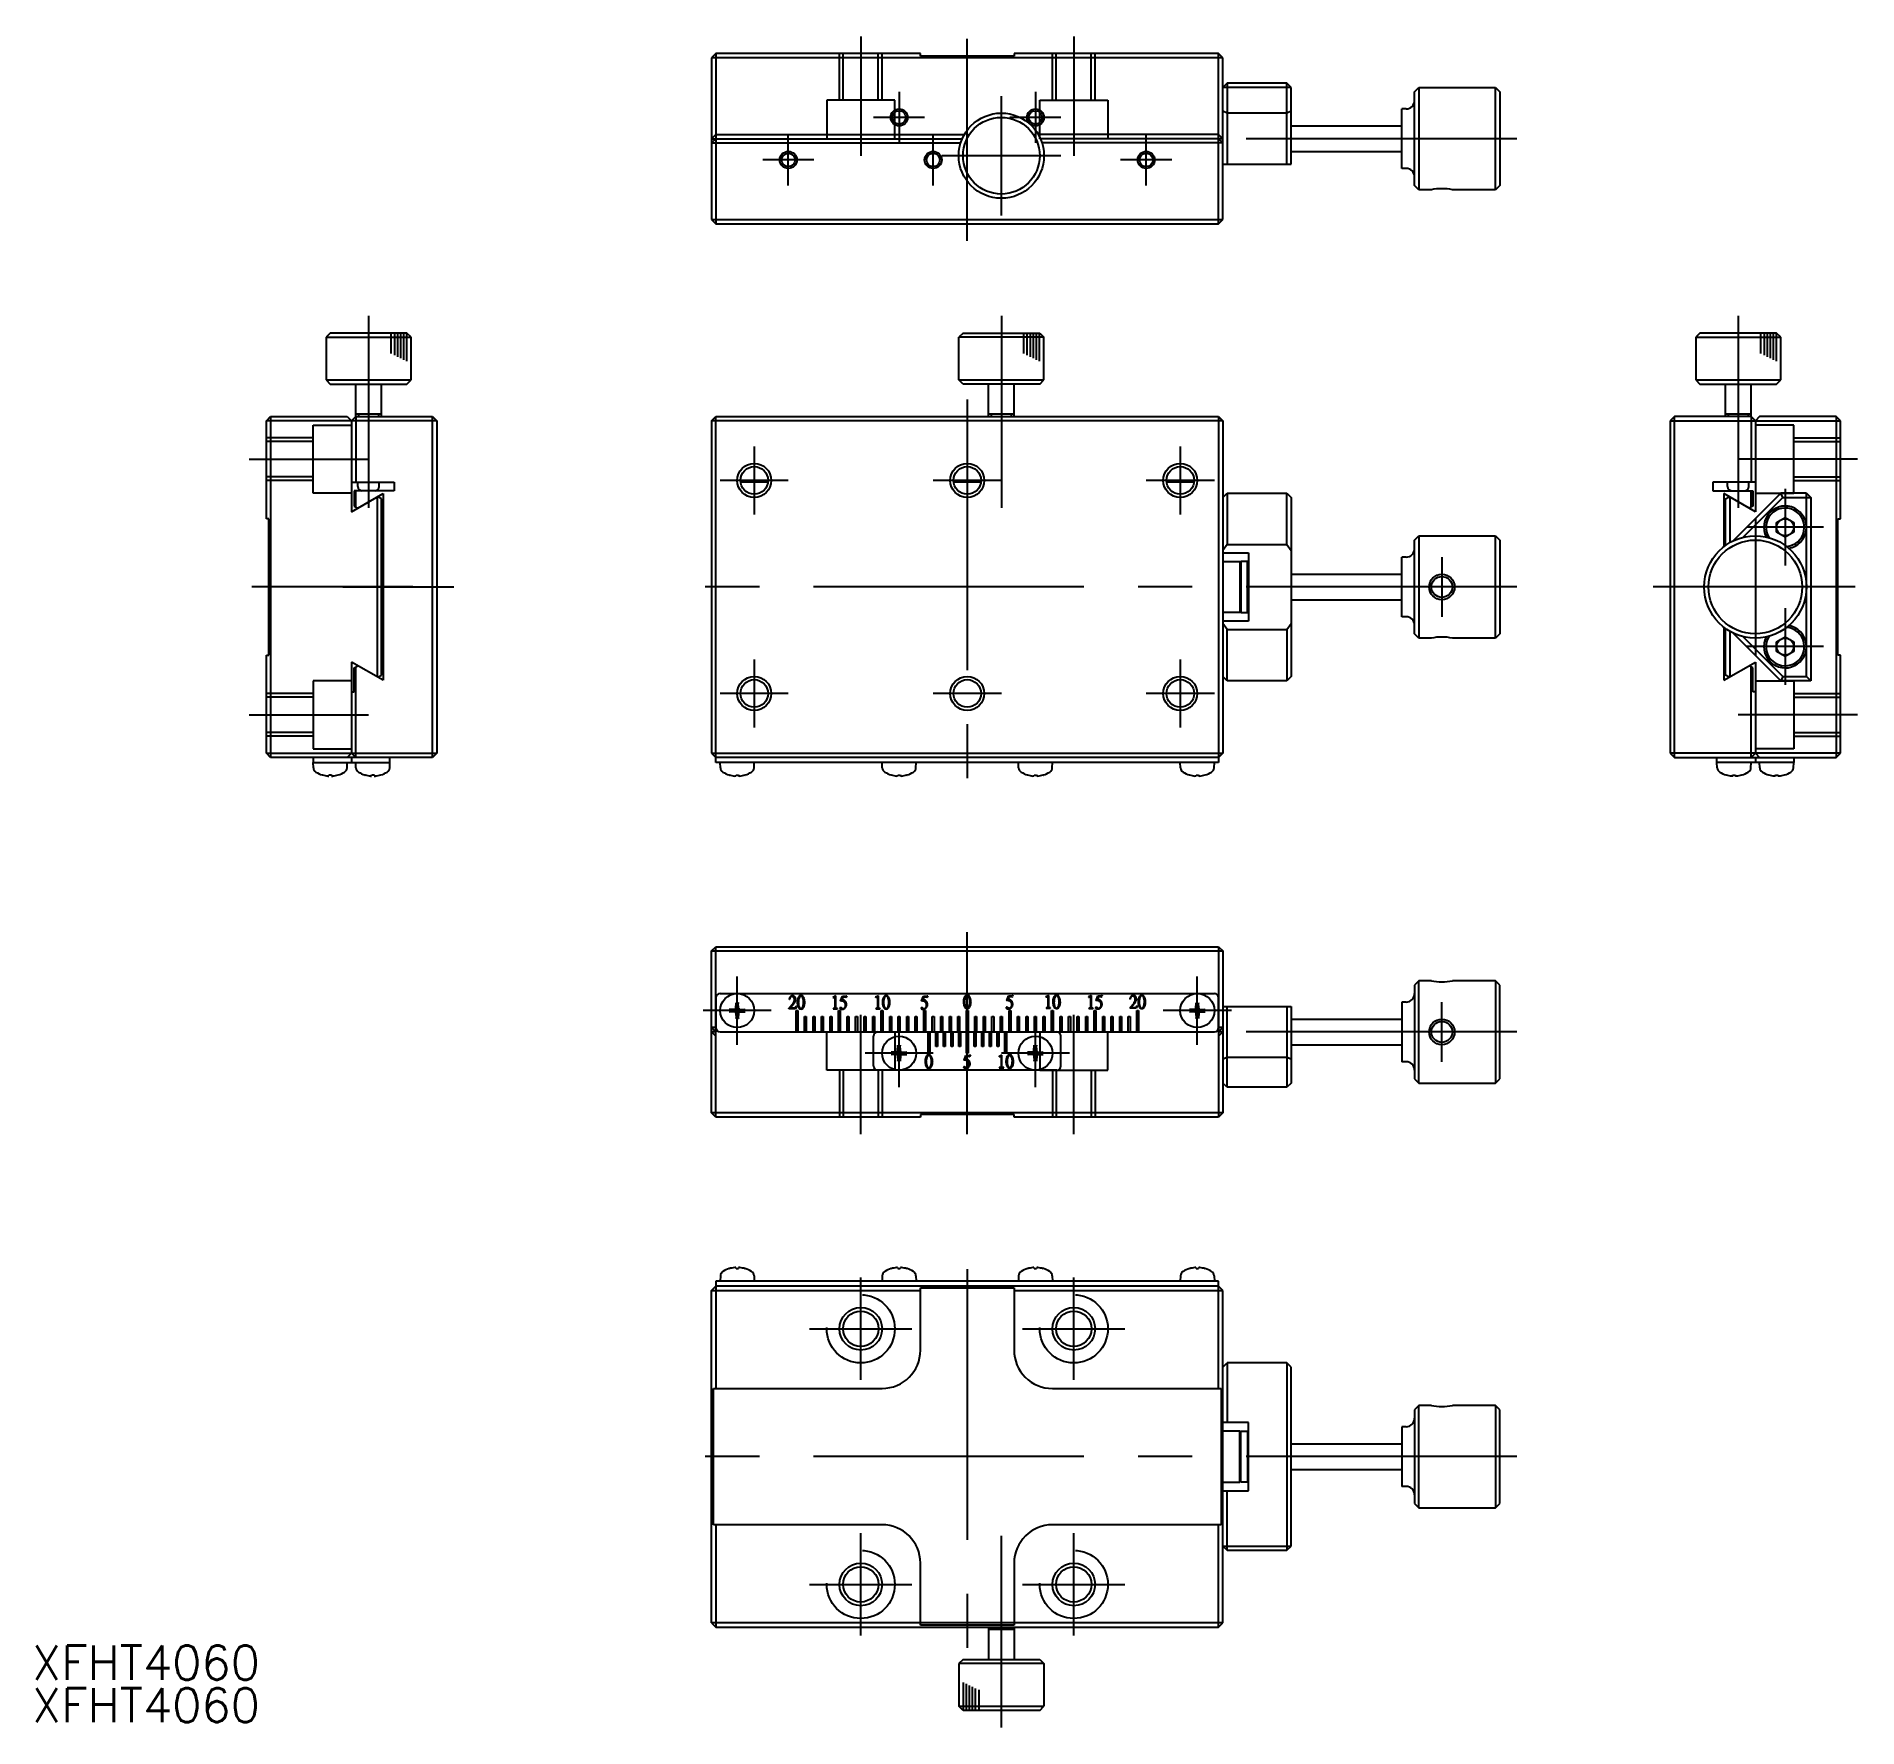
# Model space of a CAD drawing. Extents: x 1 to 214, y -1 to 198.
import ezdxf

# ---------------------------------------------------------------- set-up
doc = ezdxf.new("R2010")
doc.units = 0
doc.linetypes.add('CENTER', pattern=[50.8, 31.75, -6.35, 6.35, -6.35])
doc.linetypes.add('DASHED', pattern=[19.05, 12.7, -6.35])
doc.layers.get('0').update_dxf_attribs({"linetype": 'CONTINUOUS'})
doc.layers.add('CENTER', color=1, linetype='CENTER')
doc.styles.get("Standard").update_dxf_attribs({"font": 'txt.shx', "height": 3, "bigfont": 'bigfont.shx'})

# ---------------------------------------------------------------- blocks, each defined once
blk = doc.blocks.new('*U18')
at = {"color": 7, "linetype": 'CONTINUOUS'}
blk.add_text('XFHT4060', height=4, dxfattribs=at).set_placement((0, 5))
blk = doc.blocks.new('*U19')
at = {"color": 7, "linetype": 'CONTINUOUS'}
blk.add_text('XFHT4060', height=4, dxfattribs=at).set_placement((0, 0))

msp = doc.modelspace()

# ---------------------------------------------------------------- linework, layer by layer
at = {"color": 7, "linetype": 'CONTINUOUS'}
for p, q in [((80.26, 195.85), (79.76, 195.35)), ((79.76, 195.35), (79.76, 176.35)), ((139.76, 195.35), (79.76, 195.35)), ((104.26, 195.85), (80.26, 195.85)), ((80.26, 195.85), (80.26, 175.85)), ((104.26, 195.55), (104.26, 195.85)), ((115.26, 195.55), (104.26, 195.55)), ((139.26, 195.85), (115.26, 195.85)), ((115.26, 195.85), (115.26, 195.55)), ((139.76, 195.35), (139.26, 195.85)), ((139.26, 175.85), (139.26, 195.85)), ((139.76, 176.35), (139.76, 195.35)), ((140.26, 192.35), (139.76, 191.85)), ((147.76, 191.85), (139.76, 191.85)), ((147.26, 192.35), (140.26, 192.35)), ((140.26, 192.35), (140.26, 182.85)), ((147.76, 191.85), (147.26, 192.35)), ((147.26, 182.85), (147.26, 192.35)), ((147.76, 182.85), (147.76, 191.85)), ((162.26, 191.35), (162.76, 191.85)), ((162.26, 180.35), (162.26, 191.35)), ((162.76, 191.85), (171.76, 191.85)), ((162.76, 191.85), (162.76, 179.85)), ((171.76, 191.85), (172.26, 191.35)), ((171.76, 179.85), (171.76, 191.85)), ((172.26, 191.35), (172.26, 180.35)), ((140.26, 188.85), (139.76, 189.06)), ((147.26, 188.85), (140.26, 188.85)), ((147.76, 189.06), (147.26, 188.85)), ((160.76, 182.35), (160.76, 189.35)), ((161.26, 189.35), (160.76, 189.35)), ((79.76, 185.85), (80.26, 186.35)), ((80.26, 186.35), (109.43, 186.35)), ((139.26, 186.35), (118.09, 186.35)), ((139.76, 185.85), (139.26, 186.35)), ((147.76, 187.35), (160.76, 187.35)), ((79.76, 185.35), (80.26, 185.85)), ((79.76, 185.85), (109.17, 185.85)), ((79.76, 185.35), (108.99, 185.35)), ((139.76, 185.85), (118.34, 185.85)), ((139.76, 185.35), (118.53, 185.35)), ((139.76, 185.35), (139.26, 185.85)), ((147.76, 184.35), (160.76, 184.35)), ((139.76, 182.85), (147.76, 182.85)), ((161.26, 182.35), (160.76, 182.35)), ((162.76, 179.85), (162.26, 180.35)), ((164.23, 179.85), (162.76, 179.85)), ((171.76, 179.85), (166.69, 179.85)), ((172.26, 180.35), (171.76, 179.85)), ((79.76, 176.35), (80.26, 175.85)), ((79.76, 176.35), (139.76, 176.35)), ((80.26, 175.85), (139.26, 175.85)), ((139.26, 175.85), (139.76, 176.35)), ((35, 163.04), (34.5, 162.54)), ((34.5, 162.54), (34.5, 157.54)), ((34.5, 162.54), (44.5, 162.54)), ((44, 163.04), (35, 163.04)), ((44.5, 162.54), (44, 163.04)), ((44.5, 157.54), (44.5, 162.54)), ((109.26, 163.04), (108.76, 162.54)), ((118.76, 162.54), (108.76, 162.54)), ((108.76, 157.54), (108.76, 162.54)), ((109.26, 163.04), (118.26, 163.04)), ((118.26, 163.04), (118.76, 162.54)), ((118.76, 157.54), (118.76, 162.54)), ((195.75, 163.04), (195.25, 162.54)), ((195.25, 162.54), (195.25, 157.54)), ((195.25, 162.54), (205.25, 162.54)), ((204.75, 163.04), (195.75, 163.04)), ((205.25, 162.54), (204.75, 163.04)), ((205.25, 157.54), (205.25, 162.54)), ((34.5, 157.54), (35, 157.04)), ((34.5, 157.54), (44.5, 157.54)), ((35, 157.04), (44, 157.04)), ((38, 153.24), (38, 157.04)), ((41, 153.24), (41, 157.04)), ((44, 157.04), (44.5, 157.54)), ((108.76, 157.54), (118.76, 157.54)), ((109.26, 157.04), (108.76, 157.54)), ((118.26, 157.04), (109.26, 157.04)), ((112.26, 153.24), (112.26, 157.04)), ((115.26, 153.24), (115.26, 157.04)), ((118.26, 157.04), (118.76, 157.54)), ((195.25, 157.54), (195.75, 157.04)), ((195.25, 157.54), (205.25, 157.54)), ((195.75, 157.04), (204.75, 157.04)), ((198.75, 153.24), (198.75, 157.04)), ((201.75, 153.24), (201.75, 157.04)), ((204.75, 157.04), (205.25, 157.54)), ((27.5, 152.74), (28, 153.24)), ((27.5, 141.24), (27.5, 152.74)), ((47.5, 152.74), (27.5, 152.74)), ((28, 153.24), (37, 153.24)), ((28, 153.24), (28, 113.24)), ((37, 153.24), (37.5, 152.74)), ((37.5, 152.74), (38, 153.24)), ((37.5, 152.74), (37.5, 142.05)), ((38, 153.54), (41, 153.54)), ((38, 153.24), (47, 153.24)), ((38, 153.24), (38, 145.54)), ((47, 153.24), (47.5, 152.74)), ((47, 113.24), (47, 153.24)), ((47.5, 152.74), (47.5, 113.74)), ((79.76, 152.74), (80.26, 153.24)), ((139.76, 152.74), (79.76, 152.74)), ((79.76, 152.74), (79.76, 113.74)), ((80.26, 153.24), (139.26, 153.24)), ((80.26, 112.64), (80.26, 153.24)), ((112.26, 153.54), (115.26, 153.54)), ((139.26, 153.24), (139.76, 152.74)), ((139.26, 153.24), (139.26, 112.64)), ((139.76, 152.74), (139.76, 113.74)), ((192.75, 153.24), (192.25, 152.74)), ((192.25, 152.74), (192.25, 113.74)), ((192.25, 152.74), (212.25, 152.74)), ((201.75, 153.24), (192.75, 153.24)), ((192.75, 113.24), (192.75, 153.24)), ((198.75, 153.54), (201.75, 153.54)), ((202.25, 152.74), (201.75, 153.24)), ((201.75, 153.24), (201.75, 145.54)), ((202.75, 153.24), (202.25, 152.74)), ((202.25, 152.74), (202.25, 142.05)), ((211.75, 153.24), (202.75, 153.24)), ((212.25, 152.74), (211.75, 153.24)), ((211.75, 153.24), (211.75, 113.24)), ((212.25, 141.24), (212.25, 152.74)), ((37.5, 145.54), (42.5, 145.54)), ((38.25, 145.04), (38.25, 145.54)), ((40.75, 145.04), (40.75, 145.54)), ((42.5, 145.54), (42.5, 144.54)), ((86.37, 145.54), (83.15, 145.54)), ((111.37, 145.54), (108.15, 145.54)), ((136.37, 145.54), (133.15, 145.54)), ((202.25, 145.54), (197.25, 145.54)), ((197.25, 145.54), (197.25, 144.54)), ((199, 145.04), (199, 145.54)), ((201.5, 145.04), (201.5, 145.54)), ((37.5, 142.05), (41.2, 144.19)), ((42.5, 144.54), (37.8, 144.54)), ((37.8, 144.54), (37.8, 142.72)), ((38, 142.61), (38, 144.54)), ((40.5, 143.78), (40.5, 122.69)), ((41, 143.57), (40.57, 143.82)), ((41, 122.9), (41, 143.57)), ((41.2, 144.19), (41.2, 122.29)), ((139.76, 143.74), (140.26, 144.24)), ((139.76, 143.74), (140.26, 144.24)), ((140.26, 144.24), (147.26, 144.24)), ((140.26, 144.24), (140.26, 138.24)), ((147.26, 144.24), (147.76, 143.74)), ((147.26, 138.24), (147.26, 144.24)), ((147.76, 143.74), (147.76, 122.74)), ((197.25, 144.54), (201.95, 144.54)), ((202.25, 142.05), (198.55, 144.19)), ((198.55, 144.19), (198.55, 137.96)), ((198.75, 143.57), (199.18, 143.82)), ((198.75, 138.11), (198.75, 143.57)), ((199.25, 143.78), (199.25, 138.43)), ((205.25, 144.24), (199.66, 138.65)), ((200.77, 139.05), (205.46, 143.74)), ((201.75, 142.61), (201.75, 144.54)), ((201.95, 144.54), (201.95, 142.72)), ((205.46, 143.74), (205.25, 144.24)), ((208.25, 144.24), (205.25, 144.24)), ((205.46, 143.74), (208.75, 143.74)), ((208.25, 122.74), (208.25, 144.24)), ((208.25, 144.24), (208.75, 143.74)), ((208.75, 143.74), (208.75, 122.24)), ((27.8, 141.24), (27.5, 141.24)), ((27.8, 125.24), (27.8, 141.24)), ((37.8, 142.72), (38.23, 142.47)), ((201.95, 142.72), (201.52, 142.47)), ((204.75, 140.81), (205.75, 141.39)), ((205.75, 141.39), (206.75, 140.81)), ((211.95, 125.24), (211.95, 141.24)), ((211.95, 141.24), (212.25, 141.24)), ((162.26, 138.74), (162.76, 139.24)), ((162.76, 139.24), (171.76, 139.24)), ((162.76, 139.24), (162.76, 127.24)), ((171.76, 139.24), (172.26, 138.74)), ((171.76, 127.24), (171.76, 139.24)), ((204.75, 139.66), (204.75, 140.81)), ((205.75, 139.08), (204.75, 139.66)), ((206.75, 139.66), (205.75, 139.08)), ((206.75, 140.81), (206.75, 139.66)), ((140.26, 138.24), (139.76, 137.53)), ((139.76, 137.24), (142.76, 137.24)), ((140.26, 138.24), (147.26, 138.24)), ((142.76, 137.24), (142.76, 129.24)), ((147.26, 138.24), (147.76, 137.53)), ((162.26, 127.74), (162.26, 138.74)), ((172.26, 138.74), (172.26, 127.74)), ((139.76, 136.24), (141.76, 136.24)), ((141.76, 136.24), (141.76, 130.24)), ((141.86, 136.24), (141.76, 136.14)), ((142.66, 136.24), (141.86, 136.24)), ((141.86, 136.24), (141.86, 130.24)), ((142.66, 130.24), (142.66, 136.24)), ((142.66, 136.24), (142.76, 136.14)), ((147.76, 134.74), (160.76, 134.74)), ((160.76, 129.74), (160.76, 136.74)), ((161.26, 136.74), (160.76, 136.74)), ((147.76, 131.74), (160.76, 131.74)), ((141.76, 130.24), (139.76, 130.24)), ((142.76, 129.24), (139.76, 129.24)), ((140.26, 128.24), (139.76, 128.94)), ((141.76, 130.34), (141.86, 130.24)), ((141.86, 130.24), (142.66, 130.24)), ((142.66, 130.24), (142.76, 130.34)), ((147.26, 128.24), (147.76, 128.94)), ((161.26, 129.74), (160.76, 129.74)), ((198.55, 128.51), (198.55, 122.29)), ((198.75, 122.9), (198.75, 128.36)), ((140.26, 122.24), (140.26, 128.24)), ((140.26, 128.24), (147.26, 128.24)), ((147.26, 128.24), (147.26, 122.24)), ((162.76, 127.24), (162.26, 127.74)), ((164.23, 127.24), (162.76, 127.24)), ((171.76, 127.24), (166.69, 127.24)), ((172.26, 127.74), (171.76, 127.24)), ((199.25, 128.04), (199.25, 122.69)), ((205.25, 122.24), (199.66, 127.82)), ((200.77, 127.42), (205.46, 122.74)), ((204.75, 126.81), (205.75, 127.39)), ((204.75, 125.66), (204.75, 126.81)), ((205.75, 127.39), (206.75, 126.81)), ((206.75, 126.81), (206.75, 125.66)), ((27.5, 113.74), (27.5, 125.24)), ((27.5, 125.24), (27.8, 125.24)), ((41.2, 122.29), (37.5, 124.42)), ((37.5, 124.42), (37.5, 113.74)), ((37.8, 123.75), (38.23, 124)), ((198.55, 122.29), (202.25, 124.42)), ((201.95, 123.75), (201.52, 124)), ((202.25, 124.42), (202.25, 113.74)), ((205.75, 125.08), (204.75, 125.66)), ((206.75, 125.66), (205.75, 125.08)), ((212.25, 125.24), (211.95, 125.24)), ((212.25, 113.74), (212.25, 125.24)), ((37.8, 120.94), (37.8, 123.75)), ((38, 113.24), (38, 123.86)), ((40.57, 122.65), (41, 122.9)), ((140.26, 122.24), (139.76, 122.74)), ((140.26, 122.24), (139.76, 122.74)), ((147.26, 122.24), (140.26, 122.24)), ((147.76, 122.74), (147.26, 122.24)), ((199.18, 122.65), (198.75, 122.9)), ((201.75, 113.24), (201.75, 123.86)), ((201.95, 120.94), (201.95, 123.75)), ((205.46, 122.74), (205.25, 122.24)), ((208.75, 122.24), (205.25, 122.24)), ((205.46, 122.74), (208.25, 122.74)), ((208.25, 122.74), (208.75, 122.24)), ((37.5, 120.94), (37.8, 120.94)), ((202.25, 120.94), (201.95, 120.94)), ((28, 113.24), (27.5, 113.74)), ((27.5, 113.74), (47.5, 113.74)), ((37.5, 113.74), (37, 113.24)), ((37.5, 113.74), (38, 113.24)), ((47.5, 113.74), (47, 113.24)), ((79.76, 113.74), (80.26, 113.24)), ((79.76, 113.74), (139.76, 113.74)), ((139.76, 113.74), (139.26, 113.24)), ((192.25, 113.74), (192.75, 113.24)), ((212.25, 113.74), (192.25, 113.74)), ((202.25, 113.74), (201.75, 113.24)), ((202.25, 113.74), (202.75, 113.24)), ((211.75, 113.24), (212.25, 113.74)), ((47, 113.24), (28, 113.24)), ((33, 113.24), (33, 112.64)), ((33, 112.64), (42, 112.64)), ((33.02, 112.03), (33, 112.64)), ((34.08, 111.17), (34.08, 111.17)), ((35.14, 111.17), (34.86, 111.17)), ((35.92, 111.17), (35.92, 111.17)), ((36.98, 112.03), (37, 112.64)), ((37.5, 113.24), (37.5, 112.64)), ((37.5, 113.24), (37.5, 112.64)), ((38.02, 112.03), (38, 112.64)), ((39.08, 111.17), (39.08, 111.17)), ((40.14, 111.17), (39.86, 111.17)), ((40.92, 111.17), (40.92, 111.17)), ((41.98, 112.03), (42, 112.64)), ((42, 112.64), (42, 113.24)), ((139.26, 113.24), (80.26, 113.24)), ((139.26, 112.64), (80.26, 112.64)), ((80.78, 112.03), (80.76, 112.64)), ((81.84, 111.17), (81.84, 111.17)), ((82.62, 111.17), (82.9, 111.17)), ((83.67, 111.17), (83.68, 111.17)), ((84.74, 112.03), (84.76, 112.64)), ((99.78, 112.03), (99.76, 112.64)), ((100.84, 111.17), (100.84, 111.17)), ((101.62, 111.17), (101.9, 111.17)), ((102.67, 111.17), (102.68, 111.17)), ((103.74, 112.03), (103.76, 112.64)), ((115.78, 112.03), (115.76, 112.64)), ((116.84, 111.17), (116.84, 111.17)), ((117.62, 111.17), (117.9, 111.17)), ((118.67, 111.17), (118.68, 111.17)), ((119.74, 112.03), (119.76, 112.64)), ((134.78, 112.03), (134.76, 112.64)), ((135.84, 111.17), (135.84, 111.17)), ((136.62, 111.17), (136.9, 111.17)), ((137.67, 111.17), (137.68, 111.17)), ((138.74, 112.03), (138.76, 112.64)), ((192.75, 113.24), (211.75, 113.24)), ((197.75, 112.64), (197.75, 113.24)), ((197.77, 112.03), (197.75, 112.64)), ((206.75, 112.64), (197.75, 112.64)), ((198.83, 111.17), (198.83, 111.17)), ((199.61, 111.17), (199.89, 111.17)), ((200.67, 111.17), (200.67, 111.17)), ((201.73, 112.03), (201.75, 112.64)), ((202.25, 113.24), (202.25, 112.64)), ((202.77, 112.03), (202.75, 112.64)), ((203.83, 111.17), (203.83, 111.17)), ((204.61, 111.17), (204.89, 111.17)), ((205.67, 111.17), (205.67, 111.17)), ((206.73, 112.03), (206.75, 112.64)), ((206.75, 113.24), (206.75, 112.64)), ((34.71, 111.05), (34.76, 111.05)), ((34.76, 111.05), (34.77, 111.05)), ((34.77, 111.05), (34.78, 111.05)), ((34.78, 111.05), (34.79, 111.05)), ((34.79, 111.05), (34.8, 111.05)), ((34.8, 111.05), (34.81, 111.05)), ((34.81, 111.05), (34.81, 111.05)), ((34.81, 111.05), (34.82, 111.05)), ((34.82, 111.05), (34.83, 111.05)), ((34.83, 111.05), (34.83, 111.05)), ((34.83, 111.05), (34.83, 111.05)), ((34.83, 111.05), (34.84, 111.05)), ((34.84, 111.05), (34.84, 111.05)), ((35.16, 111.05), (35.16, 111.05)), ((35.16, 111.05), (35.17, 111.05)), ((35.17, 111.05), (35.17, 111.05)), ((35.17, 111.05), (35.17, 111.05)), ((35.17, 111.05), (35.18, 111.05)), ((35.18, 111.05), (35.19, 111.05)), ((35.19, 111.05), (35.19, 111.05)), ((35.19, 111.05), (35.2, 111.05)), ((35.2, 111.05), (35.21, 111.05)), ((35.21, 111.05), (35.22, 111.05)), ((35.22, 111.05), (35.23, 111.05)), ((35.23, 111.05), (35.24, 111.05)), ((35.24, 111.05), (35.27, 111.05)), ((35.27, 111.05), (35.29, 111.05)), ((39.71, 111.05), (39.76, 111.05)), ((39.76, 111.05), (39.77, 111.05)), ((39.77, 111.05), (39.78, 111.05)), ((39.78, 111.05), (39.79, 111.05)), ((39.79, 111.05), (39.8, 111.05)), ((39.8, 111.05), (39.81, 111.05)), ((39.81, 111.05), (39.81, 111.05)), ((39.81, 111.05), (39.82, 111.05)), ((39.82, 111.05), (39.83, 111.05)), ((39.83, 111.05), (39.83, 111.05)), ((39.83, 111.05), (39.83, 111.05)), ((39.83, 111.05), (39.84, 111.05)), ((39.84, 111.05), (39.84, 111.05)), ((40.16, 111.05), (40.16, 111.05)), ((40.16, 111.05), (40.17, 111.05)), ((40.17, 111.05), (40.17, 111.05)), ((40.17, 111.05), (40.17, 111.05)), ((40.17, 111.05), (40.18, 111.05)), ((40.18, 111.05), (40.19, 111.05)), ((40.19, 111.05), (40.19, 111.05)), ((40.19, 111.05), (40.2, 111.05)), ((40.2, 111.05), (40.21, 111.05)), ((40.21, 111.05), (40.22, 111.05)), ((40.22, 111.05), (40.23, 111.05)), ((40.23, 111.05), (40.24, 111.05)), ((40.24, 111.05), (40.27, 111.05)), ((40.27, 111.05), (40.29, 111.05)), ((82.49, 111.05), (82.47, 111.05)), ((82.52, 111.05), (82.49, 111.05)), ((82.53, 111.05), (82.52, 111.05)), ((82.54, 111.05), (82.53, 111.05)), ((82.55, 111.05), (82.54, 111.05)), ((82.56, 111.05), (82.55, 111.05)), ((82.57, 111.05), (82.56, 111.05)), ((82.56, 111.05), (82.56, 111.05)), ((82.58, 111.05), (82.57, 111.05)), ((82.59, 111.05), (82.58, 111.05)), ((82.58, 111.05), (82.58, 111.05)), ((82.59, 111.05), (82.59, 111.05)), ((82.59, 111.05), (82.59, 111.05)), ((82.59, 111.05), (82.59, 111.05)), ((82.93, 111.05), (82.92, 111.05)), ((82.92, 111.05), (82.92, 111.05)), ((82.92, 111.05), (82.92, 111.05)), ((82.94, 111.05), (82.93, 111.05)), ((82.93, 111.05), (82.93, 111.05)), ((82.95, 111.05), (82.94, 111.05)), ((82.94, 111.05), (82.94, 111.05)), ((82.96, 111.05), (82.95, 111.05)), ((82.97, 111.05), (82.96, 111.05)), ((82.98, 111.05), (82.97, 111.05)), ((82.99, 111.05), (82.98, 111.05)), ((83, 111.05), (82.99, 111.05)), ((83.05, 111.05), (83, 111.05)), ((101.49, 111.05), (101.47, 111.05)), ((101.52, 111.05), (101.49, 111.05)), ((101.53, 111.05), (101.52, 111.05)), ((101.54, 111.05), (101.53, 111.05)), ((101.55, 111.05), (101.54, 111.05)), ((101.56, 111.05), (101.55, 111.05)), ((101.57, 111.05), (101.56, 111.05)), ((101.56, 111.05), (101.56, 111.05)), ((101.58, 111.05), (101.57, 111.05)), ((101.59, 111.05), (101.58, 111.05)), ((101.58, 111.05), (101.58, 111.05)), ((101.59, 111.05), (101.59, 111.05)), ((101.59, 111.05), (101.59, 111.05)), ((101.59, 111.05), (101.59, 111.05)), ((101.93, 111.05), (101.92, 111.05)), ((101.92, 111.05), (101.92, 111.05)), ((101.92, 111.05), (101.92, 111.05)), ((101.94, 111.05), (101.93, 111.05)), ((101.93, 111.05), (101.93, 111.05)), ((101.95, 111.05), (101.94, 111.05)), ((101.94, 111.05), (101.94, 111.05)), ((101.96, 111.05), (101.95, 111.05)), ((101.97, 111.05), (101.96, 111.05)), ((101.98, 111.05), (101.97, 111.05)), ((101.99, 111.05), (101.98, 111.05)), ((102, 111.05), (101.99, 111.05)), ((102.05, 111.05), (102, 111.05)), ((117.49, 111.05), (117.47, 111.05)), ((117.52, 111.05), (117.49, 111.05)), ((117.53, 111.05), (117.52, 111.05)), ((117.54, 111.05), (117.53, 111.05)), ((117.55, 111.05), (117.54, 111.05)), ((117.56, 111.05), (117.55, 111.05)), ((117.57, 111.05), (117.56, 111.05)), ((117.56, 111.05), (117.56, 111.05)), ((117.58, 111.05), (117.57, 111.05)), ((117.59, 111.05), (117.58, 111.05)), ((117.58, 111.05), (117.58, 111.05)), ((117.59, 111.05), (117.59, 111.05)), ((117.59, 111.05), (117.59, 111.05)), ((117.59, 111.05), (117.59, 111.05)), ((117.93, 111.05), (117.92, 111.05)), ((117.92, 111.05), (117.92, 111.05)), ((117.92, 111.05), (117.92, 111.05)), ((117.94, 111.05), (117.93, 111.05)), ((117.93, 111.05), (117.93, 111.05)), ((117.95, 111.05), (117.94, 111.05)), ((117.94, 111.05), (117.94, 111.05)), ((117.96, 111.05), (117.95, 111.05)), ((117.97, 111.05), (117.96, 111.05)), ((117.98, 111.05), (117.97, 111.05)), ((117.99, 111.05), (117.98, 111.05)), ((118, 111.05), (117.99, 111.05)), ((118.05, 111.05), (118, 111.05)), ((136.49, 111.05), (136.47, 111.05)), ((136.52, 111.05), (136.49, 111.05)), ((136.53, 111.05), (136.52, 111.05)), ((136.54, 111.05), (136.53, 111.05)), ((136.55, 111.05), (136.54, 111.05)), ((136.56, 111.05), (136.55, 111.05)), ((136.57, 111.05), (136.56, 111.05)), ((136.56, 111.05), (136.56, 111.05)), ((136.58, 111.05), (136.57, 111.05)), ((136.59, 111.05), (136.58, 111.05)), ((136.58, 111.05), (136.58, 111.05)), ((136.59, 111.05), (136.59, 111.05)), ((136.59, 111.05), (136.59, 111.05)), ((136.59, 111.05), (136.59, 111.05)), ((136.93, 111.05), (136.92, 111.05)), ((136.92, 111.05), (136.92, 111.05)), ((136.92, 111.05), (136.92, 111.05)), ((136.94, 111.05), (136.93, 111.05)), ((136.93, 111.05), (136.93, 111.05)), ((136.95, 111.05), (136.94, 111.05)), ((136.94, 111.05), (136.94, 111.05)), ((136.96, 111.05), (136.95, 111.05)), ((136.97, 111.05), (136.96, 111.05)), ((136.98, 111.05), (136.97, 111.05)), ((136.99, 111.05), (136.98, 111.05)), ((137, 111.05), (136.99, 111.05)), ((137.05, 111.05), (137, 111.05)), ((199.48, 111.05), (199.46, 111.05)), ((199.51, 111.05), (199.48, 111.05)), ((199.52, 111.05), (199.51, 111.05)), ((199.53, 111.05), (199.52, 111.05)), ((199.54, 111.05), (199.53, 111.05)), ((199.55, 111.05), (199.54, 111.05)), ((199.56, 111.05), (199.55, 111.05)), ((199.57, 111.05), (199.56, 111.05)), ((199.56, 111.05), (199.56, 111.05)), ((199.58, 111.05), (199.57, 111.05)), ((199.59, 111.05), (199.58, 111.05)), ((199.58, 111.05), (199.58, 111.05)), ((199.58, 111.05), (199.58, 111.05)), ((199.59, 111.05), (199.59, 111.05)), ((199.92, 111.05), (199.91, 111.05)), ((199.91, 111.05), (199.91, 111.05)), ((199.91, 111.05), (199.91, 111.05)), ((199.93, 111.05), (199.92, 111.05)), ((199.92, 111.05), (199.92, 111.05)), ((199.94, 111.05), (199.93, 111.05)), ((199.93, 111.05), (199.93, 111.05)), ((199.95, 111.05), (199.94, 111.05)), ((199.96, 111.05), (199.95, 111.05)), ((199.97, 111.05), (199.96, 111.05)), ((199.98, 111.05), (199.97, 111.05)), ((199.99, 111.05), (199.98, 111.05)), ((200.04, 111.05), (199.99, 111.05)), ((204.48, 111.05), (204.46, 111.05)), ((204.51, 111.05), (204.48, 111.05)), ((204.52, 111.05), (204.51, 111.05)), ((204.53, 111.05), (204.52, 111.05)), ((204.54, 111.05), (204.53, 111.05)), ((204.55, 111.05), (204.54, 111.05)), ((204.56, 111.05), (204.55, 111.05)), ((204.57, 111.05), (204.56, 111.05)), ((204.56, 111.05), (204.56, 111.05)), ((204.58, 111.05), (204.57, 111.05)), ((204.59, 111.05), (204.58, 111.05)), ((204.58, 111.05), (204.58, 111.05)), ((204.58, 111.05), (204.58, 111.05)), ((204.59, 111.05), (204.59, 111.05)), ((204.92, 111.05), (204.91, 111.05)), ((204.91, 111.05), (204.91, 111.05)), ((204.91, 111.05), (204.91, 111.05)), ((204.93, 111.05), (204.92, 111.05)), ((204.92, 111.05), (204.92, 111.05)), ((204.94, 111.05), (204.93, 111.05)), ((204.93, 111.05), (204.93, 111.05)), ((204.95, 111.05), (204.94, 111.05)), ((204.96, 111.05), (204.95, 111.05)), ((204.97, 111.05), (204.96, 111.05)), ((204.98, 111.05), (204.97, 111.05)), ((204.99, 111.05), (204.98, 111.05)), ((205.04, 111.05), (204.99, 111.05)), ((79.76, 90.52), (80.26, 91.02)), ((79.76, 71.52), (79.76, 90.52)), ((79.76, 90.52), (139.76, 90.52)), ((80.26, 91.02), (139.26, 91.02)), ((80.26, 71.02), (80.26, 91.02)), ((139.26, 91.02), (139.76, 90.52)), ((139.26, 91.02), (139.26, 71.02)), ((139.76, 90.52), (139.76, 71.52)), ((80.76, 85.52), (138.76, 85.52)), ((162.76, 87.02), (162.26, 86.52)), ((162.26, 86.52), (162.26, 75.52)), ((164.23, 87.02), (162.76, 87.02)), ((162.76, 75.02), (162.76, 87.02)), ((171.76, 87.02), (166.69, 87.02)), ((172.26, 86.52), (171.76, 87.02)), ((171.76, 87.02), (171.76, 75.02)), ((172.26, 75.52), (172.26, 86.52)), ((80.26, 85.02), (80.26, 81.52)), ((82.47, 83.68), (81.83, 83.66)), ((81.83, 83.66), (81.84, 83.66)), ((81.84, 83.38), (81.83, 83.38)), ((82.47, 83.36), (81.83, 83.38)), ((81.84, 83.66), (81.85, 83.66)), ((81.85, 83.38), (81.84, 83.38)), ((81.85, 83.66), (81.86, 83.66)), ((81.86, 83.38), (81.85, 83.38)), ((81.86, 83.66), (81.87, 83.66)), ((81.87, 83.38), (81.86, 83.38)), ((81.87, 83.66), (81.87, 83.66)), ((81.87, 83.66), (81.88, 83.66)), ((81.88, 83.38), (81.87, 83.38)), ((81.87, 83.38), (81.87, 83.38)), ((81.88, 83.66), (81.89, 83.66)), ((81.89, 83.38), (81.88, 83.38)), ((81.89, 83.66), (81.89, 83.66)), ((81.89, 83.66), (81.89, 83.66)), ((81.89, 83.66), (81.9, 83.66)), ((81.9, 83.38), (81.89, 83.38)), ((81.89, 83.38), (81.89, 83.38)), ((81.89, 83.38), (81.89, 83.38)), ((81.9, 83.66), (81.9, 83.66)), ((81.9, 83.66), (81.9, 83.66)), ((82.28, 83.6), (81.9, 83.66)), ((81.9, 83.38), (82.28, 83.44)), ((81.9, 83.38), (81.9, 83.38)), ((81.9, 83.38), (81.9, 83.38)), ((82.47, 83.59), (82.28, 83.6)), ((82.28, 83.44), (82.47, 83.45)), ((82.48, 83.68), (82.47, 83.68)), ((82.47, 83.36), (82.48, 83.36)), ((82.49, 83.69), (82.48, 83.68)), ((82.48, 83.36), (82.49, 83.36)), ((82.5, 83.69), (82.49, 83.69)), ((82.52, 83.69), (82.5, 83.69)), ((82.53, 83.7), (82.52, 83.69)), ((82.54, 83.71), (82.53, 83.7)), ((82.55, 83.71), (82.54, 83.71)), ((82.56, 83.72), (82.55, 83.71)), ((82.57, 83.74), (82.56, 83.73)), ((82.56, 83.73), (82.56, 83.72)), ((82.58, 83.75), (82.57, 83.74)), ((82.59, 83.77), (82.58, 83.76)), ((82.58, 83.76), (82.58, 83.75)), ((82.59, 83.81), (82.62, 84.45)), ((82.59, 83.81), (82.59, 83.8)), ((82.59, 83.8), (82.59, 83.79)), ((82.59, 83.79), (82.59, 83.77)), ((82.62, 84.44), (82.62, 84.45)), ((82.62, 84.43), (82.62, 84.44)), ((82.62, 84.42), (82.62, 84.43)), ((82.62, 84.41), (82.62, 84.42)), ((82.62, 84.4), (82.62, 84.41)), ((82.62, 84.41), (82.62, 84.41)), ((82.62, 84.39), (82.62, 84.4)), ((82.62, 84.38), (82.62, 84.39)), ((82.62, 84.39), (82.62, 84.39)), ((82.62, 84.38), (82.62, 84.38)), ((82.62, 84.38), (82.62, 84.38)), ((82.62, 84.38), (82.62, 84.38)), ((82.62, 84.38), (82.68, 83.99)), ((82.68, 83.99), (82.68, 83.81)), ((82.83, 83.99), (82.89, 84.38)), ((82.83, 83.81), (82.83, 83.99)), ((82.89, 84.45), (82.9, 84.44)), ((82.92, 83.81), (82.89, 84.45)), ((82.89, 84.39), (82.89, 84.38)), ((82.89, 84.38), (82.89, 84.38)), ((82.89, 84.38), (82.89, 84.38)), ((82.89, 84.38), (82.89, 84.38)), ((82.9, 84.44), (82.9, 84.43)), ((82.9, 84.43), (82.9, 84.42)), ((82.9, 84.42), (82.9, 84.41)), ((82.9, 84.41), (82.9, 84.41)), ((82.9, 84.41), (82.9, 84.4)), ((82.9, 84.4), (82.9, 84.39)), ((82.9, 84.39), (82.89, 84.39)), ((82.92, 83.8), (82.92, 83.81)), ((82.92, 83.79), (82.92, 83.8)), ((82.93, 83.77), (82.92, 83.79)), ((82.93, 83.76), (82.93, 83.77)), ((82.94, 83.75), (82.93, 83.76)), ((82.94, 83.74), (82.94, 83.75)), ((82.95, 83.73), (82.94, 83.74)), ((82.96, 83.72), (82.95, 83.73)), ((82.97, 83.71), (82.96, 83.72)), ((82.98, 83.71), (82.97, 83.71)), ((82.99, 83.7), (82.98, 83.71)), ((83, 83.69), (82.99, 83.7)), ((83.01, 83.69), (83, 83.69)), ((83.02, 83.69), (83.01, 83.69)), ((83.03, 83.68), (83.02, 83.69)), ((83.02, 83.36), (83.03, 83.36)), ((83.05, 83.68), (83.03, 83.68)), ((83.03, 83.36), (83.05, 83.36)), ((83.23, 83.6), (83.04, 83.59)), ((83.04, 83.45), (83.23, 83.44)), ((83.05, 83.68), (83.68, 83.66)), ((83.05, 83.36), (83.68, 83.38)), ((83.61, 83.66), (83.23, 83.6)), ((83.23, 83.44), (83.61, 83.38)), ((83.61, 83.66), (83.61, 83.66)), ((83.61, 83.66), (83.62, 83.66)), ((83.62, 83.38), (83.61, 83.38)), ((83.61, 83.38), (83.61, 83.38)), ((83.62, 83.66), (83.62, 83.66)), ((83.62, 83.66), (83.62, 83.66)), ((83.62, 83.66), (83.63, 83.66)), ((83.63, 83.38), (83.62, 83.38)), ((83.62, 83.38), (83.62, 83.38)), ((83.62, 83.38), (83.62, 83.38)), ((83.63, 83.66), (83.63, 83.66)), ((83.63, 83.66), (83.64, 83.66)), ((83.64, 83.38), (83.63, 83.38)), ((83.63, 83.38), (83.63, 83.38)), ((83.64, 83.66), (83.65, 83.66)), ((83.65, 83.38), (83.64, 83.38)), ((83.65, 83.66), (83.65, 83.66)), ((83.65, 83.66), (83.66, 83.66)), ((83.66, 83.38), (83.65, 83.38)), ((83.65, 83.38), (83.65, 83.38)), ((83.66, 83.66), (83.67, 83.66)), ((83.67, 83.38), (83.66, 83.38)), ((83.67, 83.66), (83.68, 83.66)), ((83.68, 83.38), (83.67, 83.38)), ((88.83, 83.75), (89.19, 84.18)), ((88.83, 83.74), (88.83, 83.75)), ((89.6, 83.74), (88.83, 83.74)), ((88.88, 84.82), (88.84, 84.83)), ((88.97, 85.04), (88.95, 85)), ((89.39, 84.31), (89.01, 83.85)), ((89.01, 83.85), (89.47, 83.85)), ((89.71, 84.03), (89.6, 83.74)), ((89.66, 81.02), (89.66, 83.52)), ((89.66, 83.52), (89.86, 83.52)), ((89.67, 84.03), (89.71, 84.03)), ((89.86, 83.52), (89.86, 81.02)), ((94.33, 85.24), (93.99, 85.07)), ((93.99, 85.07), (93.99, 85.04)), ((93.99, 85.04), (94.02, 85.05)), ((94.03, 83.75), (94.01, 83.75)), ((94.01, 83.75), (94.01, 83.71)), ((94.01, 83.71), (94.54, 83.71)), ((94.02, 85.05), (94.06, 85.06)), ((94.05, 83.75), (94.03, 83.75)), ((94.07, 83.76), (94.05, 83.75)), ((94.06, 85.06), (94.08, 85.07)), ((94.09, 83.76), (94.07, 83.76)), ((94.08, 85.07), (94.1, 85.07)), ((94.11, 83.76), (94.09, 83.76)), ((94.1, 85.07), (94.12, 85.07)), ((94.13, 83.77), (94.11, 83.76)), ((94.12, 85.07), (94.14, 85.07)), ((94.14, 83.78), (94.13, 83.77)), ((94.14, 85.07), (94.15, 85.07)), ((94.15, 83.78), (94.14, 83.78)), ((94.15, 85.07), (94.16, 85.07)), ((94.16, 83.78), (94.15, 83.78)), ((94.16, 85.07), (94.16, 85.07)), ((94.16, 85.07), (94.17, 85.07)), ((94.17, 83.79), (94.16, 83.78)), ((94.17, 85.07), (94.17, 85.07)), ((94.17, 85.07), (94.17, 85.07)), ((94.17, 85.07), (94.18, 85.06)), ((94.18, 83.81), (94.17, 83.8)), ((94.17, 83.8), (94.17, 83.79)), ((94.18, 85.06), (94.18, 85.06)), ((94.18, 85.06), (94.19, 85.06)), ((94.19, 83.82), (94.18, 83.81)), ((94.19, 85.06), (94.19, 85.05)), ((94.19, 85.05), (94.19, 85.05)), ((94.19, 85.05), (94.2, 85.05)), ((94.2, 83.84), (94.19, 83.83)), ((94.19, 83.83), (94.19, 83.82)), ((94.2, 85.05), (94.2, 85.04)), ((94.2, 85.04), (94.21, 85.03)), ((94.21, 83.86), (94.2, 83.85)), ((94.2, 83.85), (94.2, 83.84)), ((94.21, 85.03), (94.21, 85.02)), ((94.21, 85.02), (94.21, 85.01)), ((94.21, 85.01), (94.22, 85)), ((94.22, 83.9), (94.21, 83.88)), ((94.21, 83.88), (94.21, 83.87)), ((94.21, 83.87), (94.21, 83.86)), ((94.22, 85), (94.22, 84.99)), ((94.22, 84.99), (94.22, 84.98)), ((94.22, 84.98), (94.22, 84.97)), ((94.22, 84.97), (94.22, 84.96)), ((94.22, 84.96), (94.22, 83.95)), ((94.22, 83.95), (94.22, 83.92)), ((94.22, 83.92), (94.22, 83.9)), ((94.33, 83.91), (94.33, 85.24)), ((94.33, 83.89), (94.33, 83.91)), ((94.34, 83.87), (94.33, 83.89)), ((94.34, 83.86), (94.34, 83.87)), ((94.34, 83.84), (94.34, 83.86)), ((94.35, 83.83), (94.34, 83.84)), ((94.35, 83.82), (94.35, 83.83)), ((94.36, 83.81), (94.35, 83.82)), ((94.35, 83.82), (94.35, 83.82)), ((94.36, 83.8), (94.36, 83.81)), ((94.37, 83.8), (94.36, 83.8)), ((94.38, 83.79), (94.37, 83.8)), ((94.38, 83.78), (94.38, 83.79)), ((94.39, 83.78), (94.38, 83.78)), ((94.4, 83.77), (94.39, 83.78)), ((94.41, 83.77), (94.4, 83.77)), ((94.42, 83.77), (94.41, 83.77)), ((94.44, 83.76), (94.42, 83.77)), ((94.46, 83.76), (94.44, 83.76)), ((94.48, 83.75), (94.46, 83.76)), ((94.5, 83.75), (94.48, 83.75)), ((94.52, 83.75), (94.5, 83.75)), ((94.54, 83.75), (94.52, 83.75)), ((94.54, 83.71), (94.54, 83.75)), ((94.66, 81.02), (94.66, 83.52)), ((94.66, 83.52), (94.86, 83.52)), ((94.86, 83.52), (94.86, 81.02)), ((94.88, 84.67), (95.1, 85.21)), ((95.14, 85.09), (95.03, 84.83)), ((95.1, 85.21), (95.47, 85.21)), ((95.51, 85.09), (95.14, 85.09)), ((95.61, 85.27), (95.55, 85.11)), ((95.57, 85.27), (95.61, 85.27)), ((99.33, 85.26), (98.99, 85.1)), ((98.99, 85.1), (98.99, 85.06)), ((98.99, 85.06), (99.02, 85.08)), ((99.03, 83.78), (99.01, 83.78)), ((99.01, 83.78), (99.01, 83.74)), ((99.01, 83.74), (99.54, 83.74)), ((99.02, 85.08), (99.06, 85.09)), ((99.05, 83.78), (99.03, 83.78)), ((99.07, 83.78), (99.05, 83.78)), ((99.06, 85.09), (99.08, 85.09)), ((99.09, 83.79), (99.07, 83.78)), ((99.08, 85.09), (99.1, 85.1)), ((99.11, 83.79), (99.09, 83.79)), ((99.1, 85.1), (99.12, 85.1)), ((99.13, 83.8), (99.11, 83.79)), ((99.12, 85.1), (99.14, 85.1)), ((99.14, 83.8), (99.13, 83.8)), ((99.14, 85.1), (99.15, 85.1)), ((99.15, 83.81), (99.14, 83.8)), ((99.15, 85.1), (99.16, 85.1)), ((99.16, 83.81), (99.15, 83.81)), ((99.16, 85.1), (99.16, 85.1)), ((99.16, 85.1), (99.17, 85.1)), ((99.17, 83.82), (99.16, 83.81)), ((99.17, 85.1), (99.17, 85.09)), ((99.17, 85.09), (99.17, 85.09)), ((99.17, 85.09), (99.18, 85.09)), ((99.18, 83.83), (99.17, 83.83)), ((99.17, 83.83), (99.17, 83.82)), ((99.18, 85.09), (99.18, 85.09)), ((99.18, 85.09), (99.19, 85.08)), ((99.19, 83.84), (99.18, 83.83)), ((99.19, 85.08), (99.19, 85.08)), ((99.19, 85.08), (99.19, 85.08)), ((99.19, 85.08), (99.2, 85.07)), ((99.2, 83.86), (99.19, 83.85)), ((99.19, 83.85), (99.19, 83.84)), ((99.2, 85.07), (99.2, 85.06)), ((99.2, 85.06), (99.21, 85.06)), ((99.21, 83.88), (99.2, 83.87)), ((99.2, 83.87), (99.2, 83.86)), ((99.21, 85.06), (99.21, 85.05)), ((99.21, 85.05), (99.21, 85.04)), ((99.21, 85.04), (99.22, 85.03)), ((99.22, 83.93), (99.21, 83.91)), ((99.21, 83.91), (99.21, 83.89)), ((99.21, 83.89), (99.21, 83.88)), ((99.22, 85.03), (99.22, 85.02)), ((99.22, 85.02), (99.22, 85.01)), ((99.22, 85.01), (99.22, 84.99)), ((99.22, 84.99), (99.22, 84.98)), ((99.22, 84.98), (99.22, 83.97)), ((99.22, 83.97), (99.22, 83.95)), ((99.22, 83.95), (99.22, 83.93)), ((99.33, 83.93), (99.33, 85.26)), ((99.33, 83.92), (99.33, 83.93)), ((99.34, 83.9), (99.33, 83.92)), ((99.34, 83.88), (99.34, 83.9)), ((99.34, 83.87), (99.34, 83.88)), ((99.35, 83.86), (99.34, 83.87)), ((99.35, 83.85), (99.35, 83.86)), ((99.35, 83.84), (99.35, 83.85)), ((99.36, 83.84), (99.35, 83.84)), ((99.36, 83.83), (99.36, 83.84)), ((99.37, 83.82), (99.36, 83.83)), ((99.38, 83.82), (99.37, 83.82)), ((99.38, 83.81), (99.38, 83.82)), ((99.39, 83.81), (99.38, 83.81)), ((99.4, 83.8), (99.39, 83.81)), ((99.41, 83.8), (99.4, 83.8)), ((99.42, 83.79), (99.41, 83.8)), ((99.44, 83.79), (99.42, 83.79)), ((99.46, 83.78), (99.44, 83.79)), ((99.48, 83.78), (99.46, 83.78)), ((99.5, 83.78), (99.48, 83.78)), ((99.52, 83.78), (99.5, 83.78)), ((99.54, 83.78), (99.52, 83.78)), ((99.54, 83.74), (99.54, 83.78)), ((99.66, 81.02), (99.66, 83.52)), ((99.66, 83.52), (99.86, 83.52)), ((99.86, 83.52), (99.86, 81.02)), ((104.39, 84.67), (104.61, 85.21)), ((104.65, 85.09), (104.54, 84.83)), ((104.61, 85.21), (104.98, 85.21)), ((105.02, 85.09), (104.65, 85.09)), ((104.66, 81.02), (104.66, 83.52)), ((104.66, 83.52), (104.86, 83.52)), ((104.86, 83.52), (104.86, 81.02)), ((105.12, 85.27), (105.06, 85.11)), ((105.08, 85.27), (105.12, 85.27)), ((109.66, 78.52), (109.66, 83.52)), ((109.66, 83.52), (109.86, 83.52)), ((109.86, 83.52), (109.86, 78.52)), ((114.39, 84.72), (114.61, 85.26)), ((114.65, 85.14), (114.54, 84.88)), ((114.61, 85.26), (114.98, 85.26)), ((115.02, 85.14), (114.65, 85.14)), ((114.66, 81.02), (114.66, 83.52)), ((114.66, 83.52), (114.86, 83.52)), ((114.86, 83.52), (114.86, 81.02)), ((115.12, 85.32), (115.06, 85.16)), ((115.08, 85.32), (115.12, 85.32)), ((119.33, 85.31), (118.99, 85.15)), ((118.99, 85.15), (118.99, 85.11)), ((118.99, 85.11), (119.02, 85.13)), ((119.03, 83.83), (119.01, 83.83)), ((119.01, 83.83), (119.01, 83.79)), ((119.01, 83.79), (119.54, 83.79)), ((119.02, 85.13), (119.06, 85.14)), ((119.05, 83.83), (119.03, 83.83)), ((119.07, 83.83), (119.05, 83.83)), ((119.06, 85.14), (119.08, 85.14)), ((119.09, 83.84), (119.07, 83.83)), ((119.08, 85.14), (119.1, 85.15)), ((119.11, 83.84), (119.09, 83.84)), ((119.1, 85.15), (119.12, 85.15)), ((119.13, 83.85), (119.11, 83.84)), ((119.12, 85.15), (119.14, 85.15)), ((119.14, 83.85), (119.13, 83.85)), ((119.14, 85.15), (119.15, 85.15)), ((119.15, 83.86), (119.14, 83.85)), ((119.15, 85.15), (119.16, 85.15)), ((119.16, 83.86), (119.15, 83.86)), ((119.16, 85.15), (119.16, 85.15)), ((119.16, 85.15), (119.17, 85.15)), ((119.17, 83.87), (119.16, 83.86)), ((119.17, 85.15), (119.17, 85.14)), ((119.17, 85.14), (119.17, 85.14)), ((119.17, 85.14), (119.18, 85.14)), ((119.18, 83.88), (119.17, 83.87)), ((119.17, 83.87), (119.17, 83.87)), ((119.18, 85.14), (119.18, 85.14)), ((119.18, 85.14), (119.19, 85.13)), ((119.19, 83.89), (119.18, 83.88)), ((119.19, 85.13), (119.19, 85.13)), ((119.19, 85.13), (119.19, 85.13)), ((119.19, 85.13), (119.2, 85.12)), ((119.2, 83.91), (119.19, 83.9)), ((119.19, 83.9), (119.19, 83.89)), ((119.2, 85.12), (119.2, 85.11)), ((119.2, 85.11), (119.21, 85.1)), ((119.21, 83.93), (119.2, 83.92)), ((119.2, 83.92), (119.2, 83.91)), ((119.21, 85.1), (119.21, 85.1)), ((119.21, 85.1), (119.21, 85.09)), ((119.21, 85.09), (119.22, 85.08)), ((119.22, 83.98), (119.21, 83.95)), ((119.21, 83.95), (119.21, 83.94)), ((119.21, 83.94), (119.21, 83.93)), ((119.22, 85.08), (119.22, 85.06)), ((119.22, 85.06), (119.22, 85.05)), ((119.22, 85.05), (119.22, 85.04)), ((119.22, 85.04), (119.22, 85.03)), ((119.22, 85.03), (119.22, 84.02)), ((119.22, 84.02), (119.22, 84)), ((119.22, 84), (119.22, 83.98)), ((119.33, 83.98), (119.33, 85.31)), ((119.33, 83.97), (119.33, 83.98)), ((119.34, 83.95), (119.33, 83.97)), ((119.34, 83.93), (119.34, 83.95)), ((119.34, 83.92), (119.34, 83.93)), ((119.35, 83.91), (119.34, 83.92)), ((119.35, 83.9), (119.35, 83.91)), ((119.35, 83.89), (119.35, 83.9)), ((119.36, 83.88), (119.35, 83.89)), ((119.37, 83.87), (119.36, 83.88)), ((119.36, 83.88), (119.36, 83.88)), ((119.38, 83.87), (119.37, 83.87)), ((119.38, 83.86), (119.38, 83.87)), ((119.39, 83.85), (119.38, 83.86)), ((119.4, 83.85), (119.39, 83.85)), ((119.41, 83.85), (119.4, 83.85)), ((119.42, 83.84), (119.41, 83.85)), ((119.44, 83.84), (119.42, 83.84)), ((119.46, 83.83), (119.44, 83.84)), ((119.48, 83.83), (119.46, 83.83)), ((119.5, 83.83), (119.48, 83.83)), ((119.52, 83.83), (119.5, 83.83)), ((119.54, 83.83), (119.52, 83.83)), ((119.54, 83.79), (119.54, 83.83)), ((119.66, 81.02), (119.66, 83.52)), ((119.66, 83.52), (119.86, 83.52)), ((119.86, 83.52), (119.86, 81.02)), ((124.33, 85.28), (123.99, 85.12)), ((123.99, 85.12), (123.99, 85.09)), ((123.99, 85.09), (124.02, 85.1)), ((124.03, 83.8), (124.01, 83.8)), ((124.01, 83.8), (124.01, 83.76)), ((124.01, 83.76), (124.54, 83.76)), ((124.02, 85.1), (124.06, 85.11)), ((124.05, 83.8), (124.03, 83.8)), ((124.07, 83.81), (124.05, 83.8)), ((124.06, 85.11), (124.08, 85.12)), ((124.09, 83.81), (124.07, 83.81)), ((124.08, 85.12), (124.1, 85.12)), ((124.11, 83.81), (124.09, 83.81)), ((124.1, 85.12), (124.12, 85.12)), ((124.13, 83.82), (124.11, 83.81)), ((124.12, 85.12), (124.14, 85.12)), ((124.14, 83.83), (124.13, 83.82)), ((124.14, 85.12), (124.15, 85.12)), ((124.15, 83.83), (124.14, 83.83)), ((124.15, 85.12), (124.16, 85.12)), ((124.16, 83.83), (124.15, 83.83)), ((124.16, 85.12), (124.16, 85.12)), ((124.16, 85.12), (124.17, 85.12)), ((124.17, 83.84), (124.16, 83.83)), ((124.17, 85.12), (124.17, 85.12)), ((124.17, 85.12), (124.17, 85.12)), ((124.17, 85.12), (124.18, 85.11)), ((124.18, 83.86), (124.17, 83.85)), ((124.17, 83.85), (124.17, 83.84)), ((124.18, 85.11), (124.18, 85.11)), ((124.18, 85.11), (124.19, 85.11)), ((124.19, 83.87), (124.18, 83.86)), ((124.19, 85.11), (124.19, 85.1)), ((124.19, 85.1), (124.19, 85.1)), ((124.19, 85.1), (124.2, 85.1)), ((124.2, 83.89), (124.19, 83.88)), ((124.19, 83.88), (124.19, 83.87)), ((124.2, 85.1), (124.2, 85.09)), ((124.2, 85.09), (124.21, 85.08)), ((124.21, 83.91), (124.2, 83.9)), ((124.2, 83.9), (124.2, 83.89)), ((124.21, 85.08), (124.21, 85.07)), ((124.21, 85.07), (124.21, 85.06)), ((124.21, 85.06), (124.22, 85.05)), ((124.22, 83.95), (124.21, 83.93)), ((124.21, 83.93), (124.21, 83.92)), ((124.21, 83.92), (124.21, 83.91)), ((124.22, 85.05), (124.22, 85.04)), ((124.22, 85.04), (124.22, 85.03)), ((124.22, 85.03), (124.22, 85.02)), ((124.22, 85.02), (124.22, 85.01)), ((124.22, 85.01), (124.22, 84)), ((124.22, 84), (124.22, 83.97)), ((124.22, 83.97), (124.22, 83.95)), ((124.33, 83.96), (124.33, 85.28)), ((124.33, 83.94), (124.33, 83.96)), ((124.34, 83.92), (124.33, 83.94)), ((124.34, 83.91), (124.34, 83.92)), ((124.34, 83.89), (124.34, 83.91)), ((124.35, 83.88), (124.34, 83.89)), ((124.35, 83.87), (124.35, 83.88)), ((124.36, 83.86), (124.35, 83.87)), ((124.35, 83.87), (124.35, 83.87)), ((124.36, 83.85), (124.36, 83.86)), ((124.37, 83.84), (124.36, 83.85)), ((124.38, 83.84), (124.37, 83.84)), ((124.38, 83.83), (124.38, 83.84)), ((124.39, 83.83), (124.38, 83.83)), ((124.4, 83.82), (124.39, 83.83)), ((124.41, 83.82), (124.4, 83.82)), ((124.42, 83.82), (124.41, 83.82)), ((124.44, 83.81), (124.42, 83.82)), ((124.46, 83.81), (124.44, 83.81)), ((124.48, 83.8), (124.46, 83.81)), ((124.5, 83.8), (124.48, 83.8)), ((124.52, 83.8), (124.5, 83.8)), ((124.54, 83.8), (124.52, 83.8)), ((124.54, 83.76), (124.54, 83.8)), ((124.66, 81.02), (124.66, 83.52)), ((124.66, 83.52), (124.86, 83.52)), ((124.86, 83.52), (124.86, 81.02)), ((124.88, 84.72), (125.1, 85.26)), ((125.14, 85.14), (125.03, 84.88)), ((125.1, 85.26), (125.47, 85.26)), ((125.51, 85.14), (125.14, 85.14)), ((125.61, 85.32), (125.55, 85.16)), ((125.57, 85.32), (125.61, 85.32)), ((128.83, 83.8), (129.19, 84.23)), ((128.83, 83.79), (128.83, 83.8)), ((129.6, 83.79), (128.83, 83.79)), ((128.88, 84.87), (128.84, 84.88)), ((128.97, 85.09), (128.95, 85.05)), ((129.39, 84.36), (129.01, 83.9)), ((129.01, 83.9), (129.47, 83.9)), ((129.71, 84.08), (129.6, 83.79)), ((129.66, 81.02), (129.66, 83.52)), ((129.66, 83.52), (129.86, 83.52)), ((129.67, 84.08), (129.71, 84.08)), ((129.86, 83.52), (129.86, 81.02)), ((136.47, 83.68), (135.83, 83.66)), ((135.83, 83.66), (135.84, 83.66)), ((135.84, 83.38), (135.83, 83.38)), ((136.47, 83.36), (135.83, 83.38)), ((135.84, 83.66), (135.85, 83.66)), ((135.85, 83.38), (135.84, 83.38)), ((135.85, 83.66), (135.86, 83.66)), ((135.86, 83.38), (135.85, 83.38)), ((135.86, 83.66), (135.87, 83.66)), ((135.87, 83.38), (135.86, 83.38)), ((135.87, 83.66), (135.87, 83.66)), ((135.87, 83.66), (135.88, 83.66)), ((135.88, 83.38), (135.87, 83.38)), ((135.87, 83.38), (135.87, 83.38)), ((135.88, 83.66), (135.89, 83.66)), ((135.89, 83.38), (135.88, 83.38)), ((135.89, 83.66), (135.89, 83.66)), ((135.89, 83.66), (135.89, 83.66)), ((135.89, 83.66), (135.9, 83.66)), ((135.9, 83.38), (135.89, 83.38)), ((135.89, 83.38), (135.89, 83.38)), ((135.89, 83.38), (135.89, 83.38)), ((135.9, 83.66), (135.9, 83.66)), ((135.9, 83.66), (135.9, 83.66)), ((136.28, 83.6), (135.9, 83.66)), ((135.9, 83.38), (136.28, 83.44)), ((135.9, 83.38), (135.9, 83.38)), ((135.9, 83.38), (135.9, 83.38)), ((136.47, 83.59), (136.28, 83.6)), ((136.28, 83.44), (136.47, 83.45)), ((136.48, 83.68), (136.47, 83.68)), ((136.47, 83.36), (136.48, 83.36)), ((136.49, 83.69), (136.48, 83.68)), ((136.48, 83.36), (136.49, 83.36)), ((136.5, 83.69), (136.49, 83.69)), ((136.52, 83.69), (136.5, 83.69)), ((136.53, 83.7), (136.52, 83.69)), ((136.54, 83.71), (136.53, 83.7)), ((136.55, 83.71), (136.54, 83.71)), ((136.56, 83.72), (136.55, 83.71)), ((136.57, 83.74), (136.56, 83.73)), ((136.56, 83.73), (136.56, 83.72)), ((136.58, 83.75), (136.57, 83.74)), ((136.59, 83.77), (136.58, 83.76)), ((136.58, 83.76), (136.58, 83.75)), ((136.59, 83.81), (136.62, 84.45)), ((136.59, 83.81), (136.59, 83.8)), ((136.59, 83.8), (136.59, 83.79)), ((136.59, 83.79), (136.59, 83.77)), ((136.62, 84.44), (136.62, 84.45)), ((136.62, 84.43), (136.62, 84.44)), ((136.62, 84.42), (136.62, 84.43)), ((136.62, 84.41), (136.62, 84.42)), ((136.62, 84.4), (136.62, 84.41)), ((136.62, 84.41), (136.62, 84.41)), ((136.62, 84.39), (136.62, 84.4)), ((136.62, 84.38), (136.62, 84.39)), ((136.62, 84.39), (136.62, 84.39)), ((136.62, 84.38), (136.62, 84.38)), ((136.62, 84.38), (136.62, 84.38)), ((136.62, 84.38), (136.62, 84.38)), ((136.62, 84.38), (136.68, 83.99)), ((136.68, 83.99), (136.68, 83.81)), ((136.83, 83.99), (136.89, 84.38)), ((136.83, 83.81), (136.83, 83.99)), ((136.89, 84.45), (136.9, 84.44)), ((136.92, 83.81), (136.89, 84.45)), ((136.89, 84.39), (136.89, 84.38)), ((136.89, 84.38), (136.89, 84.38)), ((136.89, 84.38), (136.89, 84.38)), ((136.89, 84.38), (136.89, 84.38)), ((136.9, 84.44), (136.9, 84.43)), ((136.9, 84.43), (136.9, 84.42)), ((136.9, 84.42), (136.9, 84.41)), ((136.9, 84.41), (136.9, 84.41)), ((136.9, 84.41), (136.9, 84.4)), ((136.9, 84.4), (136.9, 84.39)), ((136.9, 84.39), (136.89, 84.39)), ((136.92, 83.8), (136.92, 83.81)), ((136.92, 83.79), (136.92, 83.8)), ((136.93, 83.77), (136.92, 83.79)), ((136.93, 83.76), (136.93, 83.77)), ((136.94, 83.75), (136.93, 83.76)), ((136.94, 83.74), (136.94, 83.75)), ((136.95, 83.73), (136.94, 83.74)), ((136.96, 83.72), (136.95, 83.73)), ((136.97, 83.71), (136.96, 83.72)), ((136.98, 83.71), (136.97, 83.71)), ((136.99, 83.7), (136.98, 83.71)), ((137, 83.69), (136.99, 83.7)), ((137.01, 83.69), (137, 83.69)), ((137.02, 83.69), (137.01, 83.69)), ((137.03, 83.68), (137.02, 83.69)), ((137.02, 83.36), (137.03, 83.36)), ((137.05, 83.68), (137.03, 83.68)), ((137.03, 83.36), (137.05, 83.36)), ((137.23, 83.6), (137.04, 83.59)), ((137.04, 83.45), (137.23, 83.44)), ((137.05, 83.68), (137.68, 83.66)), ((137.05, 83.36), (137.68, 83.38)), ((137.61, 83.66), (137.23, 83.6)), ((137.23, 83.44), (137.61, 83.38)), ((137.61, 83.66), (137.61, 83.66)), ((137.61, 83.66), (137.62, 83.66)), ((137.62, 83.38), (137.61, 83.38)), ((137.61, 83.38), (137.61, 83.38)), ((137.62, 83.66), (137.62, 83.66)), ((137.62, 83.66), (137.62, 83.66)), ((137.62, 83.66), (137.63, 83.66)), ((137.63, 83.38), (137.62, 83.38)), ((137.62, 83.38), (137.62, 83.38)), ((137.62, 83.38), (137.62, 83.38)), ((137.63, 83.66), (137.63, 83.66)), ((137.63, 83.66), (137.64, 83.66)), ((137.64, 83.38), (137.63, 83.38)), ((137.63, 83.38), (137.63, 83.38)), ((137.64, 83.66), (137.65, 83.66)), ((137.65, 83.38), (137.64, 83.38)), ((137.65, 83.66), (137.65, 83.66)), ((137.65, 83.66), (137.66, 83.66)), ((137.66, 83.38), (137.65, 83.38)), ((137.65, 83.38), (137.65, 83.38)), ((137.66, 83.66), (137.67, 83.66)), ((137.67, 83.38), (137.66, 83.38)), ((137.67, 83.66), (137.68, 83.66)), ((137.68, 83.38), (137.67, 83.38)), ((139.26, 81.52), (139.26, 85.02)), ((139.76, 84.02), (147.76, 84.02)), ((140.26, 74.52), (140.26, 84.02)), ((147.26, 84.02), (147.26, 74.52)), ((147.76, 84.02), (147.76, 75.02)), ((161.26, 84.52), (160.76, 84.52)), ((160.76, 84.52), (160.76, 77.52)), ((79.76, 81.52), (80.26, 81.02)), ((80.26, 81.52), (79.76, 81.52)), ((82.49, 83.36), (82.5, 83.35)), ((82.5, 83.35), (82.52, 83.35)), ((82.52, 83.35), (82.53, 83.34)), ((82.53, 83.34), (82.54, 83.34)), ((82.54, 83.34), (82.55, 83.33)), ((82.55, 83.33), (82.56, 83.32)), ((82.56, 83.32), (82.56, 83.31)), ((82.56, 83.31), (82.57, 83.3)), ((82.57, 83.3), (82.58, 83.29)), ((82.58, 83.29), (82.58, 83.28)), ((82.58, 83.28), (82.59, 83.27)), ((82.59, 83.27), (82.59, 83.26)), ((82.59, 83.26), (82.59, 83.24)), ((82.59, 83.24), (82.59, 83.23)), ((82.59, 83.23), (82.62, 82.6)), ((82.68, 83.05), (82.62, 82.67)), ((82.62, 82.66), (82.62, 82.67)), ((82.62, 82.65), (82.62, 82.66)), ((82.62, 82.66), (82.62, 82.66)), ((82.62, 82.66), (82.62, 82.66)), ((82.62, 82.64), (82.62, 82.65)), ((82.62, 82.65), (82.62, 82.65)), ((82.62, 82.65), (82.62, 82.65)), ((82.62, 82.63), (82.62, 82.64)), ((82.62, 82.62), (82.62, 82.63)), ((82.62, 82.63), (82.62, 82.63)), ((82.62, 82.61), (82.62, 82.62)), ((82.62, 82.6), (82.62, 82.61)), ((82.68, 83.23), (82.68, 83.05)), ((82.83, 83.05), (82.83, 83.23)), ((82.89, 82.67), (82.83, 83.05)), ((82.92, 83.23), (82.89, 82.6)), ((82.89, 82.67), (82.89, 82.66)), ((82.89, 82.66), (82.89, 82.66)), ((82.89, 82.66), (82.89, 82.66)), ((82.89, 82.66), (82.89, 82.65)), ((82.9, 82.61), (82.89, 82.6)), ((82.89, 82.65), (82.9, 82.65)), ((82.9, 82.65), (82.9, 82.65)), ((82.9, 82.65), (82.9, 82.64)), ((82.9, 82.64), (82.9, 82.63)), ((82.9, 82.63), (82.9, 82.63)), ((82.9, 82.63), (82.9, 82.62)), ((82.9, 82.62), (82.9, 82.61)), ((82.92, 83.26), (82.93, 83.27)), ((82.92, 83.24), (82.92, 83.26)), ((82.92, 83.23), (82.92, 83.24)), ((82.93, 83.28), (82.94, 83.29)), ((82.93, 83.27), (82.93, 83.28)), ((82.94, 83.3), (82.95, 83.31)), ((82.94, 83.29), (82.94, 83.3)), ((82.95, 83.31), (82.96, 83.32)), ((82.96, 83.32), (82.97, 83.33)), ((82.97, 83.33), (82.98, 83.34)), ((82.98, 83.34), (82.99, 83.34)), ((82.99, 83.34), (83, 83.35)), ((83, 83.35), (83.01, 83.35)), ((83.01, 83.35), (83.02, 83.36)), ((90.66, 81.02), (90.66, 82.82)), ((90.66, 82.82), (90.86, 82.82)), ((90.86, 82.82), (90.86, 81.02)), ((91.66, 81.02), (91.66, 82.82)), ((91.66, 82.82), (91.86, 82.82)), ((91.86, 82.82), (91.86, 81.02)), ((92.66, 81.02), (92.66, 82.82)), ((92.66, 82.82), (92.86, 82.82)), ((92.86, 82.82), (92.86, 81.02)), ((93.66, 81.02), (93.66, 82.82)), ((93.66, 82.82), (93.86, 82.82)), ((93.86, 82.82), (93.86, 81.02)), ((95.66, 81.02), (95.66, 82.82)), ((95.66, 82.82), (95.86, 82.82)), ((95.86, 82.82), (95.86, 81.02)), ((96.66, 81.02), (96.66, 82.82)), ((96.66, 82.82), (96.86, 82.82)), ((96.86, 82.82), (96.86, 81.02)), ((97.66, 81.02), (97.66, 82.82)), ((97.66, 82.82), (97.86, 82.82)), ((97.86, 82.82), (97.86, 81.02)), ((98.66, 81.02), (98.66, 82.82)), ((98.66, 82.82), (98.86, 82.82)), ((98.86, 82.82), (98.86, 81.02)), ((100.66, 81.02), (100.66, 82.82)), ((100.66, 82.82), (100.86, 82.82)), ((100.86, 82.82), (100.86, 81.02)), ((101.66, 81.02), (101.66, 82.82)), ((101.66, 82.82), (101.86, 82.82)), ((101.86, 82.82), (101.86, 81.02)), ((102.66, 81.02), (102.66, 82.82)), ((102.66, 82.82), (102.86, 82.82)), ((102.86, 82.82), (102.86, 81.02)), ((103.66, 81.02), (103.66, 82.82)), ((103.66, 82.82), (103.86, 82.82)), ((103.86, 82.82), (103.86, 81.02)), ((105.66, 81.02), (105.66, 82.82)), ((105.66, 82.82), (105.86, 82.82)), ((105.86, 82.82), (105.86, 81.02)), ((106.66, 81.02), (106.66, 82.82)), ((106.66, 82.82), (106.86, 82.82)), ((106.86, 82.82), (106.86, 81.02)), ((107.66, 81.02), (107.66, 82.82)), ((107.66, 82.82), (107.86, 82.82)), ((107.86, 82.82), (107.86, 81.02)), ((108.66, 81.02), (108.66, 82.82)), ((108.66, 82.82), (108.86, 82.82)), ((108.86, 82.82), (108.86, 81.02)), ((110.66, 81.02), (110.66, 82.82)), ((110.66, 82.82), (110.86, 82.82)), ((110.86, 82.82), (110.86, 81.02)), ((111.66, 81.02), (111.66, 82.82)), ((111.66, 82.82), (111.86, 82.82)), ((111.86, 82.82), (111.86, 81.02)), ((112.66, 81.02), (112.66, 82.82)), ((112.66, 82.82), (112.86, 82.82)), ((112.86, 82.82), (112.86, 81.02)), ((113.66, 81.02), (113.66, 82.82)), ((113.66, 82.82), (113.86, 82.82)), ((113.86, 82.82), (113.86, 81.02)), ((115.66, 81.02), (115.66, 82.82)), ((115.66, 82.82), (115.86, 82.82)), ((115.86, 82.82), (115.86, 81.02)), ((116.66, 81.02), (116.66, 82.82)), ((116.66, 82.82), (116.86, 82.82)), ((116.86, 82.82), (116.86, 81.02)), ((117.66, 81.02), (117.66, 82.82)), ((117.66, 82.82), (117.86, 82.82)), ((117.86, 82.82), (117.86, 81.02)), ((118.66, 81.02), (118.66, 82.82)), ((118.66, 82.82), (118.86, 82.82)), ((118.86, 82.82), (118.86, 81.02)), ((120.66, 81.02), (120.66, 82.82)), ((120.66, 82.82), (120.86, 82.82)), ((120.86, 82.82), (120.86, 81.02)), ((121.66, 81.02), (121.66, 82.82)), ((121.66, 82.82), (121.86, 82.82)), ((121.86, 82.82), (121.86, 81.02)), ((122.66, 81.02), (122.66, 82.82)), ((122.66, 82.82), (122.86, 82.82)), ((122.86, 82.82), (122.86, 81.02)), ((123.66, 81.02), (123.66, 82.82)), ((123.66, 82.82), (123.86, 82.82)), ((123.86, 82.82), (123.86, 81.02)), ((125.66, 81.02), (125.66, 82.82)), ((125.66, 82.82), (125.86, 82.82)), ((125.86, 82.82), (125.86, 81.02)), ((126.66, 81.02), (126.66, 82.82)), ((126.66, 82.82), (126.86, 82.82)), ((126.86, 82.82), (126.86, 81.02)), ((127.66, 81.02), (127.66, 82.82)), ((127.66, 82.82), (127.86, 82.82)), ((127.86, 82.82), (127.86, 81.02)), ((128.66, 81.02), (128.66, 82.82)), ((128.66, 82.82), (128.86, 82.82)), ((128.86, 82.82), (128.86, 81.02)), ((136.49, 83.36), (136.5, 83.35)), ((136.5, 83.35), (136.52, 83.35)), ((136.52, 83.35), (136.53, 83.34)), ((136.53, 83.34), (136.54, 83.34)), ((136.54, 83.34), (136.55, 83.33)), ((136.55, 83.33), (136.56, 83.32)), ((136.56, 83.32), (136.56, 83.31)), ((136.56, 83.31), (136.57, 83.3)), ((136.57, 83.3), (136.58, 83.29)), ((136.58, 83.29), (136.58, 83.28)), ((136.58, 83.28), (136.59, 83.27)), ((136.59, 83.27), (136.59, 83.26)), ((136.59, 83.26), (136.59, 83.24)), ((136.59, 83.24), (136.59, 83.23)), ((136.59, 83.23), (136.62, 82.6)), ((136.68, 83.05), (136.62, 82.67)), ((136.62, 82.66), (136.62, 82.67)), ((136.62, 82.65), (136.62, 82.66)), ((136.62, 82.66), (136.62, 82.66)), ((136.62, 82.66), (136.62, 82.66)), ((136.62, 82.64), (136.62, 82.65)), ((136.62, 82.65), (136.62, 82.65)), ((136.62, 82.65), (136.62, 82.65)), ((136.62, 82.63), (136.62, 82.64)), ((136.62, 82.62), (136.62, 82.63)), ((136.62, 82.63), (136.62, 82.63)), ((136.62, 82.61), (136.62, 82.62)), ((136.62, 82.6), (136.62, 82.61)), ((136.68, 83.23), (136.68, 83.05)), ((136.83, 83.05), (136.83, 83.23)), ((136.89, 82.67), (136.83, 83.05)), ((136.92, 83.23), (136.89, 82.6)), ((136.89, 82.67), (136.89, 82.66)), ((136.89, 82.66), (136.89, 82.66)), ((136.89, 82.66), (136.89, 82.66)), ((136.89, 82.66), (136.89, 82.65)), ((136.9, 82.61), (136.89, 82.6)), ((136.89, 82.65), (136.9, 82.65)), ((136.9, 82.65), (136.9, 82.65)), ((136.9, 82.65), (136.9, 82.64)), ((136.9, 82.64), (136.9, 82.63)), ((136.9, 82.63), (136.9, 82.63)), ((136.9, 82.63), (136.9, 82.62)), ((136.9, 82.62), (136.9, 82.61)), ((136.92, 83.26), (136.93, 83.27)), ((136.92, 83.24), (136.92, 83.26)), ((136.92, 83.23), (136.92, 83.24)), ((136.93, 83.28), (136.94, 83.29)), ((136.93, 83.27), (136.93, 83.28)), ((136.94, 83.3), (136.95, 83.31)), ((136.94, 83.29), (136.94, 83.3)), ((136.95, 83.31), (136.96, 83.32)), ((136.96, 83.32), (136.97, 83.33)), ((136.97, 83.33), (136.98, 83.34)), ((136.98, 83.34), (136.99, 83.34)), ((136.99, 83.34), (137, 83.35)), ((137, 83.35), (137.01, 83.35)), ((137.01, 83.35), (137.02, 83.36)), ((139.76, 81.52), (139.26, 81.02)), ((139.76, 81.52), (139.26, 81.52)), ((147.76, 82.52), (160.76, 82.52)), ((79.76, 81.02), (80.26, 80.52)), ((80.26, 81.02), (79.76, 81.02)), ((80.76, 81.02), (138.76, 81.02)), ((98.76, 77.02), (98.76, 80.52)), ((101.59, 78.81), (101.62, 79.45)), ((101.62, 79.44), (101.62, 79.45)), ((101.62, 79.43), (101.62, 79.44)), ((101.62, 79.42), (101.62, 79.43)), ((101.62, 79.41), (101.62, 79.42)), ((101.62, 79.4), (101.62, 79.41)), ((101.62, 79.41), (101.62, 79.41)), ((101.62, 79.39), (101.62, 79.4)), ((101.62, 79.38), (101.62, 79.39)), ((101.62, 79.39), (101.62, 79.39)), ((101.62, 79.38), (101.62, 79.38)), ((101.62, 79.38), (101.62, 79.38)), ((101.62, 79.38), (101.62, 79.38)), ((101.62, 79.38), (101.68, 78.99)), ((101.83, 78.99), (101.89, 79.38)), ((101.89, 79.45), (101.9, 79.44)), ((101.92, 78.81), (101.89, 79.45)), ((101.89, 79.39), (101.89, 79.38)), ((101.89, 79.38), (101.89, 79.38)), ((101.89, 79.38), (101.89, 79.38)), ((101.89, 79.38), (101.89, 79.38)), ((101.9, 79.44), (101.9, 79.43)), ((101.9, 79.43), (101.9, 79.42)), ((101.9, 79.42), (101.9, 79.41)), ((101.9, 79.41), (101.9, 79.41)), ((101.9, 79.41), (101.9, 79.4)), ((101.9, 79.4), (101.9, 79.39)), ((101.9, 79.39), (101.89, 79.39)), ((105.16, 78.52), (105.16, 81.02)), ((105.36, 81.02), (105.36, 78.52)), ((106.06, 79.32), (106.06, 81.02)), ((106.26, 79.32), (106.06, 79.32)), ((106.26, 81.02), (106.26, 79.32)), ((106.96, 79.32), (106.96, 81.02)), ((107.16, 79.32), (106.96, 79.32)), ((107.16, 81.02), (107.16, 79.32)), ((107.86, 79.32), (107.86, 81.02)), ((108.06, 79.32), (107.86, 79.32)), ((108.06, 81.02), (108.06, 79.32)), ((108.76, 79.32), (108.76, 81.02)), ((108.96, 79.32), (108.76, 79.32)), ((108.96, 81.02), (108.96, 79.32)), ((110.56, 79.32), (110.56, 81.02)), ((110.76, 79.32), (110.56, 79.32)), ((110.76, 81.02), (110.76, 79.32)), ((111.46, 79.32), (111.46, 81.02)), ((111.66, 79.32), (111.46, 79.32)), ((111.66, 81.02), (111.66, 79.32)), ((112.36, 79.32), (112.36, 81.02)), ((112.56, 79.32), (112.36, 79.32)), ((112.56, 81.02), (112.56, 79.32)), ((113.26, 79.32), (113.26, 81.02)), ((113.46, 79.32), (113.26, 79.32)), ((113.46, 81.02), (113.46, 79.32)), ((114.16, 78.52), (114.16, 81.02)), ((114.36, 81.02), (114.36, 78.52)), ((117.59, 78.81), (117.62, 79.45)), ((117.62, 79.44), (117.62, 79.45)), ((117.62, 79.43), (117.62, 79.44)), ((117.62, 79.42), (117.62, 79.43)), ((117.62, 79.41), (117.62, 79.42)), ((117.62, 79.4), (117.62, 79.41)), ((117.62, 79.41), (117.62, 79.41)), ((117.62, 79.39), (117.62, 79.4)), ((117.62, 79.38), (117.62, 79.39)), ((117.62, 79.39), (117.62, 79.39)), ((117.62, 79.38), (117.62, 79.38)), ((117.62, 79.38), (117.62, 79.38)), ((117.62, 79.38), (117.62, 79.38)), ((117.62, 79.38), (117.68, 78.99)), ((117.83, 78.99), (117.89, 79.38)), ((117.89, 79.45), (117.9, 79.44)), ((117.92, 78.81), (117.89, 79.45)), ((117.89, 79.39), (117.89, 79.38)), ((117.89, 79.38), (117.89, 79.38)), ((117.89, 79.38), (117.89, 79.38)), ((117.89, 79.38), (117.89, 79.38)), ((117.9, 79.44), (117.9, 79.43)), ((117.9, 79.43), (117.9, 79.42)), ((117.9, 79.42), (117.9, 79.41)), ((117.9, 79.41), (117.9, 79.41)), ((117.9, 79.41), (117.9, 79.4)), ((117.9, 79.4), (117.9, 79.39)), ((117.9, 79.39), (117.89, 79.39)), ((120.76, 77.02), (120.76, 80.52)), ((139.76, 81.02), (139.26, 80.52)), ((139.76, 81.02), (139.26, 81.02)), ((147.76, 79.52), (160.76, 79.52)), ((101.47, 78.68), (100.83, 78.66)), ((100.83, 78.66), (100.84, 78.66)), ((100.84, 78.38), (100.83, 78.38)), ((101.47, 78.36), (100.83, 78.38)), ((100.84, 78.66), (100.85, 78.66)), ((100.85, 78.38), (100.84, 78.38)), ((100.85, 78.66), (100.86, 78.66)), ((100.86, 78.38), (100.85, 78.38)), ((100.86, 78.66), (100.87, 78.66)), ((100.87, 78.38), (100.86, 78.38)), ((100.87, 78.66), (100.87, 78.66)), ((100.87, 78.66), (100.88, 78.66)), ((100.88, 78.38), (100.87, 78.38)), ((100.87, 78.38), (100.87, 78.38)), ((100.88, 78.66), (100.89, 78.66)), ((100.89, 78.38), (100.88, 78.38)), ((100.89, 78.66), (100.89, 78.66)), ((100.89, 78.66), (100.89, 78.66)), ((100.89, 78.66), (100.9, 78.66)), ((100.9, 78.38), (100.89, 78.38)), ((100.89, 78.38), (100.89, 78.38)), ((100.89, 78.38), (100.89, 78.38)), ((100.9, 78.66), (100.9, 78.66)), ((100.9, 78.66), (100.9, 78.66)), ((101.28, 78.6), (100.9, 78.66)), ((100.9, 78.38), (101.28, 78.44)), ((100.9, 78.38), (100.9, 78.38)), ((100.9, 78.38), (100.9, 78.38)), ((101.47, 78.59), (101.28, 78.6)), ((101.28, 78.44), (101.47, 78.45)), ((101.48, 78.68), (101.47, 78.68)), ((101.47, 78.36), (101.48, 78.36)), ((101.49, 78.69), (101.48, 78.68)), ((101.48, 78.36), (101.49, 78.36)), ((101.5, 78.69), (101.49, 78.69)), ((101.49, 78.36), (101.5, 78.35)), ((101.52, 78.69), (101.5, 78.69)), ((101.5, 78.35), (101.52, 78.35)), ((101.53, 78.7), (101.52, 78.69)), ((101.52, 78.35), (101.53, 78.34)), ((101.54, 78.71), (101.53, 78.7)), ((101.53, 78.34), (101.54, 78.34)), ((101.55, 78.71), (101.54, 78.71)), ((101.54, 78.34), (101.55, 78.33)), ((101.56, 78.72), (101.55, 78.71)), ((101.55, 78.33), (101.56, 78.32)), ((101.57, 78.74), (101.56, 78.73)), ((101.56, 78.73), (101.56, 78.72)), ((101.56, 78.32), (101.56, 78.31)), ((101.56, 78.31), (101.57, 78.3)), ((101.58, 78.75), (101.57, 78.74)), ((101.57, 78.3), (101.58, 78.29)), ((101.59, 78.77), (101.58, 78.76)), ((101.58, 78.76), (101.58, 78.75)), ((101.58, 78.29), (101.58, 78.28)), ((101.58, 78.28), (101.59, 78.27)), ((101.59, 78.81), (101.59, 78.8)), ((101.59, 78.8), (101.59, 78.79)), ((101.59, 78.79), (101.59, 78.77)), ((101.59, 78.27), (101.59, 78.26)), ((101.59, 78.26), (101.59, 78.24)), ((101.59, 78.24), (101.59, 78.23)), ((101.59, 78.23), (101.62, 77.6)), ((101.68, 78.05), (101.62, 77.67)), ((101.62, 77.66), (101.62, 77.67)), ((101.62, 77.65), (101.62, 77.66)), ((101.62, 77.66), (101.62, 77.66)), ((101.62, 77.66), (101.62, 77.66)), ((101.62, 77.64), (101.62, 77.65)), ((101.62, 77.65), (101.62, 77.65)), ((101.62, 77.65), (101.62, 77.65)), ((101.62, 77.63), (101.62, 77.64)), ((101.62, 77.62), (101.62, 77.63)), ((101.62, 77.63), (101.62, 77.63)), ((101.62, 77.61), (101.62, 77.62)), ((101.62, 77.6), (101.62, 77.61)), ((101.68, 78.99), (101.68, 78.81)), ((101.68, 78.23), (101.68, 78.05)), ((101.83, 78.81), (101.83, 78.99)), ((101.83, 78.05), (101.83, 78.23)), ((101.89, 77.67), (101.83, 78.05)), ((101.92, 78.23), (101.89, 77.6)), ((101.89, 77.67), (101.89, 77.66)), ((101.89, 77.66), (101.89, 77.66)), ((101.89, 77.66), (101.89, 77.66)), ((101.89, 77.66), (101.89, 77.65)), ((101.9, 77.61), (101.89, 77.6)), ((101.89, 77.65), (101.9, 77.65)), ((101.9, 77.65), (101.9, 77.65)), ((101.9, 77.65), (101.9, 77.64)), ((101.9, 77.64), (101.9, 77.63)), ((101.9, 77.63), (101.9, 77.63)), ((101.9, 77.63), (101.9, 77.62)), ((101.9, 77.62), (101.9, 77.61)), ((101.92, 78.8), (101.92, 78.81)), ((101.92, 78.79), (101.92, 78.8)), ((101.93, 78.77), (101.92, 78.79)), ((101.92, 78.26), (101.93, 78.27)), ((101.92, 78.24), (101.92, 78.26)), ((101.92, 78.23), (101.92, 78.24)), ((101.93, 78.76), (101.93, 78.77)), ((101.94, 78.75), (101.93, 78.76)), ((101.93, 78.28), (101.94, 78.29)), ((101.93, 78.27), (101.93, 78.28)), ((101.94, 78.74), (101.94, 78.75)), ((101.95, 78.73), (101.94, 78.74)), ((101.94, 78.3), (101.95, 78.31)), ((101.94, 78.29), (101.94, 78.3)), ((101.96, 78.72), (101.95, 78.73)), ((101.95, 78.31), (101.96, 78.32)), ((101.97, 78.71), (101.96, 78.72)), ((101.96, 78.32), (101.97, 78.33)), ((101.98, 78.71), (101.97, 78.71)), ((101.97, 78.33), (101.98, 78.34)), ((101.99, 78.7), (101.98, 78.71)), ((101.98, 78.34), (101.99, 78.34)), ((102, 78.69), (101.99, 78.7)), ((101.99, 78.34), (102, 78.35)), ((102.01, 78.69), (102, 78.69)), ((102, 78.35), (102.01, 78.35)), ((102.02, 78.69), (102.01, 78.69)), ((102.01, 78.35), (102.02, 78.36)), ((102.03, 78.68), (102.02, 78.69)), ((102.02, 78.36), (102.03, 78.36)), ((102.05, 78.68), (102.03, 78.68)), ((102.03, 78.36), (102.05, 78.36)), ((102.23, 78.6), (102.04, 78.59)), ((102.04, 78.45), (102.23, 78.44)), ((102.05, 78.68), (102.68, 78.66)), ((102.05, 78.36), (102.68, 78.38)), ((102.61, 78.66), (102.23, 78.6)), ((102.23, 78.44), (102.61, 78.38)), ((102.61, 78.66), (102.61, 78.66)), ((102.61, 78.66), (102.62, 78.66)), ((102.62, 78.38), (102.61, 78.38)), ((102.61, 78.38), (102.61, 78.38)), ((102.62, 78.66), (102.62, 78.66)), ((102.62, 78.66), (102.62, 78.66)), ((102.62, 78.66), (102.63, 78.66)), ((102.63, 78.38), (102.62, 78.38)), ((102.62, 78.38), (102.62, 78.38)), ((102.62, 78.38), (102.62, 78.38)), ((102.63, 78.66), (102.63, 78.66)), ((102.63, 78.66), (102.64, 78.66)), ((102.64, 78.38), (102.63, 78.38)), ((102.63, 78.38), (102.63, 78.38)), ((102.64, 78.66), (102.65, 78.66)), ((102.65, 78.38), (102.64, 78.38)), ((102.65, 78.66), (102.65, 78.66)), ((102.65, 78.66), (102.66, 78.66)), ((102.66, 78.38), (102.65, 78.38)), ((102.65, 78.38), (102.65, 78.38)), ((102.66, 78.66), (102.67, 78.66)), ((102.67, 78.38), (102.66, 78.38)), ((102.67, 78.66), (102.68, 78.66)), ((102.68, 78.38), (102.67, 78.38)), ((105.36, 78.52), (105.16, 78.52)), ((109.39, 77.72), (109.61, 78.26)), ((109.65, 78.14), (109.54, 77.88)), ((109.61, 78.26), (109.98, 78.26)), ((110.02, 78.14), (109.65, 78.14)), ((109.86, 78.52), (109.66, 78.52)), ((110.12, 78.32), (110.06, 78.16)), ((110.08, 78.32), (110.12, 78.32)), ((113.83, 78.31), (113.49, 78.15)), ((113.49, 78.15), (113.49, 78.11)), ((113.49, 78.11), (113.52, 78.13)), ((113.52, 78.13), (113.56, 78.14)), ((113.56, 78.14), (113.58, 78.14)), ((113.58, 78.14), (113.6, 78.15)), ((113.6, 78.15), (113.62, 78.15)), ((113.62, 78.15), (113.64, 78.15)), ((113.64, 78.15), (113.65, 78.15)), ((113.65, 78.15), (113.66, 78.15)), ((113.66, 78.15), (113.66, 78.15)), ((113.66, 78.15), (113.67, 78.15)), ((113.67, 78.15), (113.67, 78.14)), ((113.67, 78.14), (113.67, 78.14)), ((113.67, 78.14), (113.68, 78.14)), ((113.68, 78.14), (113.68, 78.14)), ((113.68, 78.14), (113.69, 78.13)), ((113.69, 78.13), (113.69, 78.13)), ((113.69, 78.13), (113.69, 78.13)), ((113.69, 78.13), (113.7, 78.12)), ((113.7, 78.12), (113.7, 78.11)), ((113.7, 78.11), (113.71, 78.1)), ((113.71, 78.1), (113.71, 78.1)), ((113.71, 78.1), (113.71, 78.09)), ((113.71, 78.09), (113.72, 78.08)), ((113.72, 76.98), (113.71, 76.95)), ((113.71, 76.95), (113.71, 76.94)), ((113.72, 78.08), (113.72, 78.06)), ((113.72, 78.06), (113.72, 78.05)), ((113.72, 78.05), (113.72, 78.04)), ((113.72, 78.04), (113.72, 78.03)), ((113.72, 78.03), (113.72, 77.02)), ((113.72, 77.02), (113.72, 77)), ((113.72, 77), (113.72, 76.98)), ((113.83, 76.98), (113.83, 78.31)), ((113.83, 76.97), (113.83, 76.98)), ((113.84, 76.95), (113.83, 76.97)), ((113.84, 76.93), (113.84, 76.95)), ((114.36, 78.52), (114.16, 78.52)), ((117.47, 78.68), (116.83, 78.66)), ((116.83, 78.66), (116.84, 78.66)), ((116.84, 78.38), (116.83, 78.38)), ((117.47, 78.36), (116.83, 78.38)), ((116.84, 78.66), (116.85, 78.66)), ((116.85, 78.38), (116.84, 78.38)), ((116.85, 78.66), (116.86, 78.66)), ((116.86, 78.38), (116.85, 78.38)), ((116.86, 78.66), (116.87, 78.66)), ((116.87, 78.38), (116.86, 78.38)), ((116.87, 78.66), (116.87, 78.66)), ((116.87, 78.66), (116.88, 78.66)), ((116.88, 78.38), (116.87, 78.38)), ((116.87, 78.38), (116.87, 78.38)), ((116.88, 78.66), (116.89, 78.66)), ((116.89, 78.38), (116.88, 78.38)), ((116.89, 78.66), (116.89, 78.66)), ((116.89, 78.66), (116.89, 78.66)), ((116.89, 78.66), (116.9, 78.66)), ((116.9, 78.38), (116.89, 78.38)), ((116.89, 78.38), (116.89, 78.38)), ((116.89, 78.38), (116.89, 78.38)), ((116.9, 78.66), (116.9, 78.66)), ((116.9, 78.66), (116.9, 78.66)), ((117.28, 78.6), (116.9, 78.66)), ((116.9, 78.38), (117.28, 78.44)), ((116.9, 78.38), (116.9, 78.38)), ((116.9, 78.38), (116.9, 78.38)), ((117.47, 78.59), (117.28, 78.6)), ((117.28, 78.44), (117.47, 78.45)), ((117.48, 78.68), (117.47, 78.68)), ((117.47, 78.36), (117.48, 78.36)), ((117.49, 78.69), (117.48, 78.68)), ((117.48, 78.36), (117.49, 78.36)), ((117.5, 78.69), (117.49, 78.69)), ((117.49, 78.36), (117.5, 78.35)), ((117.52, 78.69), (117.5, 78.69)), ((117.5, 78.35), (117.52, 78.35)), ((117.53, 78.7), (117.52, 78.69)), ((117.52, 78.35), (117.53, 78.34)), ((117.54, 78.71), (117.53, 78.7)), ((117.53, 78.34), (117.54, 78.34)), ((117.55, 78.71), (117.54, 78.71)), ((117.54, 78.34), (117.55, 78.33)), ((117.56, 78.72), (117.55, 78.71)), ((117.55, 78.33), (117.56, 78.32)), ((117.57, 78.74), (117.56, 78.73)), ((117.56, 78.73), (117.56, 78.72)), ((117.56, 78.32), (117.56, 78.31)), ((117.56, 78.31), (117.57, 78.3)), ((117.58, 78.75), (117.57, 78.74)), ((117.57, 78.3), (117.58, 78.29)), ((117.59, 78.77), (117.58, 78.76)), ((117.58, 78.76), (117.58, 78.75)), ((117.58, 78.29), (117.58, 78.28)), ((117.58, 78.28), (117.59, 78.27)), ((117.59, 78.81), (117.59, 78.8)), ((117.59, 78.8), (117.59, 78.79)), ((117.59, 78.79), (117.59, 78.77)), ((117.59, 78.27), (117.59, 78.26)), ((117.59, 78.26), (117.59, 78.24)), ((117.59, 78.24), (117.59, 78.23)), ((117.59, 78.23), (117.62, 77.6)), ((117.68, 78.05), (117.62, 77.67)), ((117.62, 77.66), (117.62, 77.67)), ((117.62, 77.65), (117.62, 77.66)), ((117.62, 77.66), (117.62, 77.66)), ((117.62, 77.66), (117.62, 77.66)), ((117.62, 77.64), (117.62, 77.65)), ((117.62, 77.65), (117.62, 77.65)), ((117.62, 77.65), (117.62, 77.65)), ((117.62, 77.63), (117.62, 77.64)), ((117.62, 77.62), (117.62, 77.63)), ((117.62, 77.63), (117.62, 77.63)), ((117.62, 77.61), (117.62, 77.62)), ((117.62, 77.6), (117.62, 77.61)), ((117.68, 78.99), (117.68, 78.81)), ((117.68, 78.23), (117.68, 78.05)), ((117.83, 78.81), (117.83, 78.99)), ((117.83, 78.05), (117.83, 78.23)), ((117.89, 77.67), (117.83, 78.05)), ((117.92, 78.23), (117.89, 77.6)), ((117.89, 77.67), (117.89, 77.66)), ((117.89, 77.66), (117.89, 77.66)), ((117.89, 77.66), (117.89, 77.66)), ((117.89, 77.66), (117.89, 77.65)), ((117.9, 77.61), (117.89, 77.6)), ((117.89, 77.65), (117.9, 77.65)), ((117.9, 77.65), (117.9, 77.65)), ((117.9, 77.65), (117.9, 77.64)), ((117.9, 77.64), (117.9, 77.63)), ((117.9, 77.63), (117.9, 77.63)), ((117.9, 77.63), (117.9, 77.62)), ((117.9, 77.62), (117.9, 77.61)), ((117.92, 78.8), (117.92, 78.81)), ((117.92, 78.79), (117.92, 78.8)), ((117.93, 78.77), (117.92, 78.79)), ((117.92, 78.26), (117.93, 78.27)), ((117.92, 78.24), (117.92, 78.26)), ((117.92, 78.23), (117.92, 78.24)), ((117.93, 78.76), (117.93, 78.77)), ((117.94, 78.75), (117.93, 78.76)), ((117.93, 78.28), (117.94, 78.29)), ((117.93, 78.27), (117.93, 78.28)), ((117.94, 78.74), (117.94, 78.75)), ((117.95, 78.73), (117.94, 78.74)), ((117.94, 78.3), (117.95, 78.31)), ((117.94, 78.29), (117.94, 78.3)), ((117.96, 78.72), (117.95, 78.73)), ((117.95, 78.31), (117.96, 78.32)), ((117.97, 78.71), (117.96, 78.72)), ((117.96, 78.32), (117.97, 78.33)), ((117.98, 78.71), (117.97, 78.71)), ((117.97, 78.33), (117.98, 78.34)), ((117.99, 78.7), (117.98, 78.71)), ((117.98, 78.34), (117.99, 78.34)), ((118, 78.69), (117.99, 78.7)), ((117.99, 78.34), (118, 78.35)), ((118.01, 78.69), (118, 78.69)), ((118, 78.35), (118.01, 78.35)), ((118.02, 78.69), (118.01, 78.69)), ((118.01, 78.35), (118.02, 78.36)), ((118.03, 78.68), (118.02, 78.69)), ((118.02, 78.36), (118.03, 78.36)), ((118.05, 78.68), (118.03, 78.68)), ((118.03, 78.36), (118.05, 78.36)), ((118.23, 78.6), (118.04, 78.59)), ((118.04, 78.45), (118.23, 78.44)), ((118.05, 78.68), (118.68, 78.66)), ((118.05, 78.36), (118.68, 78.38)), ((118.61, 78.66), (118.23, 78.6)), ((118.23, 78.44), (118.61, 78.38)), ((118.61, 78.66), (118.61, 78.66)), ((118.61, 78.66), (118.62, 78.66)), ((118.62, 78.38), (118.61, 78.38)), ((118.61, 78.38), (118.61, 78.38)), ((118.62, 78.66), (118.62, 78.66)), ((118.62, 78.66), (118.62, 78.66)), ((118.62, 78.66), (118.63, 78.66)), ((118.63, 78.38), (118.62, 78.38)), ((118.62, 78.38), (118.62, 78.38)), ((118.62, 78.38), (118.62, 78.38)), ((118.63, 78.66), (118.63, 78.66)), ((118.63, 78.66), (118.64, 78.66)), ((118.64, 78.38), (118.63, 78.38)), ((118.63, 78.38), (118.63, 78.38)), ((118.64, 78.66), (118.65, 78.66)), ((118.65, 78.38), (118.64, 78.38)), ((118.65, 78.66), (118.65, 78.66)), ((118.65, 78.66), (118.66, 78.66)), ((118.66, 78.38), (118.65, 78.38)), ((118.65, 78.38), (118.65, 78.38)), ((118.66, 78.66), (118.67, 78.66)), ((118.67, 78.38), (118.66, 78.38)), ((118.67, 78.66), (118.68, 78.66)), ((118.68, 78.38), (118.67, 78.38)), ((140.26, 78.02), (139.76, 77.81)), ((147.26, 78.02), (140.26, 78.02)), ((147.76, 77.81), (147.26, 78.02)), ((161.26, 77.52), (160.76, 77.52)), ((120.26, 76.52), (99.26, 76.52)), ((113.53, 76.83), (113.51, 76.83)), ((113.51, 76.83), (113.51, 76.79)), ((113.51, 76.79), (114.04, 76.79)), ((113.55, 76.83), (113.53, 76.83)), ((113.57, 76.83), (113.55, 76.83)), ((113.59, 76.84), (113.57, 76.83)), ((113.61, 76.84), (113.59, 76.84)), ((113.63, 76.85), (113.61, 76.84)), ((113.64, 76.85), (113.63, 76.85)), ((113.65, 76.86), (113.64, 76.85)), ((113.66, 76.86), (113.65, 76.86)), ((113.67, 76.87), (113.66, 76.86)), ((113.68, 76.88), (113.67, 76.87)), ((113.67, 76.87), (113.67, 76.87)), ((113.69, 76.89), (113.68, 76.88)), ((113.7, 76.91), (113.69, 76.9)), ((113.69, 76.9), (113.69, 76.89)), ((113.71, 76.93), (113.7, 76.92)), ((113.7, 76.92), (113.7, 76.91)), ((113.71, 76.94), (113.71, 76.93)), ((113.84, 76.92), (113.84, 76.93)), ((113.85, 76.91), (113.84, 76.92)), ((113.85, 76.9), (113.85, 76.91)), ((113.85, 76.89), (113.85, 76.9)), ((113.86, 76.88), (113.85, 76.89)), ((113.87, 76.87), (113.86, 76.88)), ((113.86, 76.88), (113.86, 76.88)), ((113.88, 76.87), (113.87, 76.87)), ((113.88, 76.86), (113.88, 76.87)), ((113.89, 76.85), (113.88, 76.86)), ((113.9, 76.85), (113.89, 76.85)), ((113.91, 76.85), (113.9, 76.85)), ((113.92, 76.84), (113.91, 76.85)), ((113.94, 76.84), (113.92, 76.84)), ((113.96, 76.83), (113.94, 76.84)), ((113.98, 76.83), (113.96, 76.83)), ((114, 76.83), (113.98, 76.83)), ((114.02, 76.83), (114, 76.83)), ((114.04, 76.83), (114.02, 76.83)), ((114.04, 76.79), (114.04, 76.83)), ((140.26, 74.52), (139.76, 75.02)), ((147.76, 75.02), (147.26, 74.52)), ((162.26, 75.52), (162.76, 75.02)), ((162.76, 75.02), (171.76, 75.02)), ((171.76, 75.02), (172.26, 75.52)), ((147.26, 74.52), (140.26, 74.52)), ((80.26, 71.02), (79.76, 71.52)), ((139.76, 71.52), (79.76, 71.52)), ((104.26, 71.02), (80.26, 71.02)), ((115.26, 71.32), (104.26, 71.32)), ((104.26, 71.32), (104.26, 71.02)), ((115.26, 71.02), (115.26, 71.32)), ((139.26, 71.02), (115.26, 71.02)), ((139.76, 71.52), (139.26, 71.02)), ((139.26, 51.78), (80.26, 51.78)), ((80.26, 51.78), (80.26, 39.18)), ((80.78, 52.38), (80.76, 51.78)), ((81.84, 53.24), (81.84, 53.24)), ((82.49, 53.36), (82.47, 53.36)), ((82.52, 53.36), (82.49, 53.36)), ((82.53, 53.36), (82.52, 53.36)), ((82.54, 53.37), (82.53, 53.36)), ((82.55, 53.37), (82.54, 53.37)), ((82.56, 53.37), (82.55, 53.37)), ((82.57, 53.37), (82.56, 53.37)), ((82.56, 53.37), (82.56, 53.37)), ((82.58, 53.36), (82.57, 53.37)), ((82.59, 53.36), (82.58, 53.36)), ((82.58, 53.36), (82.58, 53.36)), ((82.59, 53.36), (82.59, 53.36)), ((82.59, 53.36), (82.59, 53.36)), ((82.59, 53.36), (82.59, 53.36)), ((82.62, 53.24), (82.9, 53.24)), ((82.93, 53.36), (82.92, 53.36)), ((82.92, 53.36), (82.92, 53.36)), ((82.92, 53.36), (82.92, 53.36)), ((82.94, 53.36), (82.93, 53.36)), ((82.93, 53.36), (82.93, 53.36)), ((82.95, 53.37), (82.94, 53.37)), ((82.94, 53.37), (82.94, 53.36)), ((82.96, 53.37), (82.95, 53.37)), ((82.97, 53.37), (82.96, 53.37)), ((82.98, 53.37), (82.97, 53.37)), ((82.99, 53.36), (82.98, 53.37)), ((83, 53.36), (82.99, 53.36)), ((83.05, 53.36), (83, 53.36)), ((83.67, 53.24), (83.68, 53.24)), ((84.74, 52.38), (84.76, 51.78)), ((99.78, 52.38), (99.76, 51.78)), ((100.84, 53.24), (100.84, 53.24)), ((101.49, 53.36), (101.47, 53.36)), ((101.52, 53.36), (101.49, 53.36)), ((101.53, 53.36), (101.52, 53.36)), ((101.54, 53.37), (101.53, 53.36)), ((101.55, 53.37), (101.54, 53.37)), ((101.56, 53.37), (101.55, 53.37)), ((101.57, 53.37), (101.56, 53.37)), ((101.56, 53.37), (101.56, 53.37)), ((101.58, 53.36), (101.57, 53.37)), ((101.59, 53.36), (101.58, 53.36)), ((101.58, 53.36), (101.58, 53.36)), ((101.59, 53.36), (101.59, 53.36)), ((101.59, 53.36), (101.59, 53.36)), ((101.59, 53.36), (101.59, 53.36)), ((101.62, 53.24), (101.9, 53.24)), ((101.93, 53.36), (101.92, 53.36)), ((101.92, 53.36), (101.92, 53.36)), ((101.92, 53.36), (101.92, 53.36)), ((101.94, 53.36), (101.93, 53.36)), ((101.93, 53.36), (101.93, 53.36)), ((101.95, 53.37), (101.94, 53.37)), ((101.94, 53.37), (101.94, 53.36)), ((101.96, 53.37), (101.95, 53.37)), ((101.97, 53.37), (101.96, 53.37)), ((101.98, 53.37), (101.97, 53.37)), ((101.99, 53.36), (101.98, 53.37)), ((102, 53.36), (101.99, 53.36)), ((102.05, 53.36), (102, 53.36)), ((102.67, 53.24), (102.68, 53.24)), ((103.74, 52.38), (103.76, 51.78)), ((115.78, 52.38), (115.76, 51.78)), ((116.84, 53.24), (116.84, 53.24)), ((117.49, 53.36), (117.47, 53.36)), ((117.52, 53.36), (117.49, 53.36)), ((117.53, 53.36), (117.52, 53.36)), ((117.54, 53.37), (117.53, 53.36)), ((117.55, 53.37), (117.54, 53.37)), ((117.56, 53.37), (117.55, 53.37)), ((117.57, 53.37), (117.56, 53.37)), ((117.56, 53.37), (117.56, 53.37)), ((117.58, 53.36), (117.57, 53.37)), ((117.59, 53.36), (117.58, 53.36)), ((117.58, 53.36), (117.58, 53.36)), ((117.59, 53.36), (117.59, 53.36)), ((117.59, 53.36), (117.59, 53.36)), ((117.59, 53.36), (117.59, 53.36)), ((117.62, 53.24), (117.9, 53.24)), ((117.93, 53.36), (117.92, 53.36)), ((117.92, 53.36), (117.92, 53.36)), ((117.92, 53.36), (117.92, 53.36)), ((117.94, 53.36), (117.93, 53.36)), ((117.93, 53.36), (117.93, 53.36)), ((117.95, 53.37), (117.94, 53.37)), ((117.94, 53.37), (117.94, 53.36)), ((117.96, 53.37), (117.95, 53.37)), ((117.97, 53.37), (117.96, 53.37)), ((117.98, 53.37), (117.97, 53.37)), ((117.99, 53.36), (117.98, 53.37)), ((118, 53.36), (117.99, 53.36)), ((118.05, 53.36), (118, 53.36)), ((118.67, 53.24), (118.68, 53.24)), ((119.74, 52.38), (119.76, 51.78)), ((134.78, 52.38), (134.76, 51.78)), ((135.84, 53.24), (135.84, 53.24)), ((136.49, 53.36), (136.47, 53.36)), ((136.52, 53.36), (136.49, 53.36)), ((136.53, 53.36), (136.52, 53.36)), ((136.54, 53.37), (136.53, 53.36)), ((136.55, 53.37), (136.54, 53.37)), ((136.56, 53.37), (136.55, 53.37)), ((136.57, 53.37), (136.56, 53.37)), ((136.56, 53.37), (136.56, 53.37)), ((136.58, 53.36), (136.57, 53.37)), ((136.59, 53.36), (136.58, 53.36)), ((136.58, 53.36), (136.58, 53.36)), ((136.59, 53.36), (136.59, 53.36)), ((136.59, 53.36), (136.59, 53.36)), ((136.59, 53.36), (136.59, 53.36)), ((136.62, 53.24), (136.9, 53.24)), ((136.93, 53.36), (136.92, 53.36)), ((136.92, 53.36), (136.92, 53.36)), ((136.92, 53.36), (136.92, 53.36)), ((136.94, 53.36), (136.93, 53.36)), ((136.93, 53.36), (136.93, 53.36)), ((136.95, 53.37), (136.94, 53.37)), ((136.94, 53.37), (136.94, 53.36)), ((136.96, 53.37), (136.95, 53.37)), ((136.97, 53.37), (136.96, 53.37)), ((136.98, 53.37), (136.97, 53.37)), ((136.99, 53.36), (136.98, 53.37)), ((137, 53.36), (136.99, 53.36)), ((137.05, 53.36), (137, 53.36)), ((137.67, 53.24), (137.68, 53.24)), ((138.74, 52.38), (138.76, 51.78)), ((139.26, 39.18), (139.26, 51.78)), ((79.76, 50.68), (80.26, 51.18)), ((79.76, 11.68), (79.76, 50.68)), ((79.76, 50.68), (104.26, 50.68)), ((139.26, 51.18), (80.26, 51.18)), ((104.26, 43.68), (104.26, 50.98)), ((104.26, 50.98), (115.26, 50.98)), ((115.26, 50.98), (115.26, 43.68)), ((115.26, 50.68), (139.76, 50.68)), ((139.76, 50.68), (139.26, 51.18)), ((139.76, 11.68), (139.76, 50.68)), ((139.76, 41.68), (140.26, 42.18)), ((147.26, 42.18), (140.26, 42.18)), ((140.26, 42.18), (140.26, 35.18)), ((147.76, 41.68), (147.26, 42.18)), ((147.26, 42.18), (147.26, 20.18)), ((147.76, 20.68), (147.76, 41.68)), ((79.96, 23.18), (79.96, 39.18)), ((79.96, 39.18), (99.76, 39.18)), ((119.76, 39.18), (139.56, 39.18)), ((139.56, 39.18), (139.56, 23.18)), ((162.76, 37.18), (162.26, 36.68)), ((162.26, 36.68), (162.26, 25.68)), ((164.23, 37.18), (162.76, 37.18)), ((162.76, 25.18), (162.76, 37.18)), ((171.76, 37.18), (166.69, 37.18)), ((172.26, 36.68), (171.76, 37.18)), ((171.76, 37.18), (171.76, 25.18)), ((172.26, 25.68), (172.26, 36.68)), ((142.76, 35.18), (139.76, 35.18)), ((142.76, 27.18), (142.76, 35.18)), ((161.26, 34.68), (160.76, 34.68)), ((160.76, 34.68), (160.76, 27.68)), ((141.76, 34.18), (139.76, 34.18)), ((141.76, 28.18), (141.76, 34.18)), ((141.76, 34.08), (141.86, 34.18)), ((141.86, 34.18), (142.66, 34.18)), ((141.86, 28.18), (141.86, 34.18)), ((142.66, 34.18), (142.76, 34.08)), ((142.66, 34.18), (142.66, 28.18)), ((147.76, 32.68), (160.76, 32.68)), ((139.76, 28.18), (141.76, 28.18)), ((141.86, 28.18), (141.76, 28.28)), ((142.66, 28.18), (141.86, 28.18)), ((142.66, 28.18), (142.76, 28.28)), ((147.76, 29.68), (160.76, 29.68)), ((139.76, 27.18), (142.76, 27.18)), ((140.26, 20.18), (140.26, 27.18)), ((161.26, 27.68), (160.76, 27.68)), ((162.26, 25.68), (162.76, 25.18)), ((171.76, 25.18), (172.26, 25.68)), ((162.76, 25.18), (171.76, 25.18)), ((99.76, 23.18), (79.96, 23.18)), ((80.26, 23.18), (80.26, 11.18)), ((139.56, 23.18), (119.76, 23.18)), ((139.26, 11.18), (139.26, 23.18)), ((139.76, 20.68), (140.26, 20.18)), ((139.76, 20.68), (147.76, 20.68)), ((140.26, 20.18), (147.26, 20.18)), ((147.26, 20.18), (147.76, 20.68)), ((104.26, 11.38), (104.26, 18.68)), ((115.26, 18.68), (115.26, 11.38)), ((79.76, 11.68), (80.26, 11.18)), ((139.76, 11.68), (79.76, 11.68)), ((80.26, 11.18), (139.26, 11.18)), ((115.26, 11.38), (104.26, 11.38)), ((112.26, 11.18), (112.26, 7.38)), ((115.26, 10.88), (112.26, 10.88)), ((115.26, 11.18), (115.26, 7.38)), ((139.26, 11.18), (139.76, 11.68)), ((109.26, 7.38), (108.76, 6.88)), ((118.76, 6.88), (108.76, 6.88)), ((108.76, 6.88), (108.76, 1.88)), ((109.26, 7.38), (118.26, 7.38)), ((118.26, 7.38), (118.76, 6.88)), ((118.76, 6.88), (118.76, 1.88)), ((108.76, 1.88), (118.76, 1.88)), ((109.26, 1.38), (108.76, 1.88)), ((118.26, 1.38), (109.26, 1.38)), ((118.26, 1.38), (118.76, 1.88))]:
    msp.add_line(p, q, dxfattribs=at)
at = {"color": 3, "linetype": 'DASHED'}
for p, q in [((94.76, 190.35), (94.76, 195.85)), ((95.19, 190.35), (95.19, 195.85)), ((99.32, 190.35), (99.32, 195.85)), ((99.76, 190.35), (99.76, 195.85)), ((119.76, 190.35), (119.76, 195.85)), ((120.19, 190.35), (120.19, 195.85)), ((124.32, 190.35), (124.32, 195.85)), ((124.76, 190.35), (124.76, 195.85)), ((101.26, 190.35), (93.26, 190.35)), ((93.26, 190.35), (93.26, 185.85)), ((101.26, 185.85), (101.26, 190.35)), ((118.26, 185.85), (118.26, 190.35)), ((118.26, 190.35), (126.26, 190.35)), ((126.26, 190.35), (126.26, 185.85)), ((33, 144.24), (33, 152.24)), ((33, 152.24), (37.5, 152.24)), ((206.75, 152.24), (202.25, 152.24)), ((206.75, 144.24), (206.75, 152.24)), ((33, 150.74), (27.5, 150.74)), ((33, 150.3), (27.5, 150.3)), ((206.75, 150.74), (212.25, 150.74)), ((206.75, 150.3), (212.25, 150.3)), ((33, 146.17), (27.5, 146.17)), ((33, 145.74), (27.5, 145.74)), ((206.75, 146.17), (212.25, 146.17)), ((206.75, 145.74), (212.25, 145.74)), ((37.5, 144.24), (33, 144.24)), ((202.25, 144.24), (206.75, 144.24)), ((37.5, 122.24), (33, 122.24)), ((33, 122.24), (33, 114.24)), ((202.25, 122.24), (206.75, 122.24)), ((206.75, 122.24), (206.75, 114.24)), ((33, 120.74), (27.5, 120.74)), ((33, 120.3), (27.5, 120.3)), ((206.75, 120.74), (212.25, 120.74)), ((206.75, 120.3), (212.25, 120.3)), ((33, 116.17), (27.5, 116.17)), ((33, 115.74), (27.5, 115.74)), ((206.75, 116.17), (212.25, 116.17)), ((206.75, 115.74), (212.25, 115.74)), ((33, 114.24), (37.5, 114.24)), ((206.75, 114.24), (202.25, 114.24)), ((93.26, 76.52), (93.26, 81.02)), ((101.26, 81.02), (101.26, 76.52)), ((118.26, 81.02), (118.26, 76.52)), ((126.26, 76.52), (126.26, 81.02)), ((101.26, 76.52), (93.26, 76.52)), ((94.76, 76.52), (94.76, 71.02)), ((95.19, 76.52), (95.19, 71.02)), ((99.32, 76.52), (99.32, 71.02)), ((99.76, 76.52), (99.76, 71.02)), ((118.26, 76.52), (126.26, 76.52)), ((119.76, 76.52), (119.76, 71.02)), ((120.19, 76.52), (120.19, 71.02)), ((124.32, 76.52), (124.32, 71.02)), ((124.76, 76.52), (124.76, 71.02))]:
    msp.add_line(p, q, dxfattribs=at)
at = {"color": 3, "linetype": 'CONTINUOUS'}
for p, q in [((42.11, 163.03), (42.11, 160.63)), ((42.52, 163.03), (42.52, 160.43)), ((42.88, 163.03), (42.88, 160.26)), ((43.23, 163.03), (43.23, 160.08)), ((43.59, 163.03), (43.59, 159.91)), ((43.93, 163.03), (43.93, 159.75)), ((116.37, 163.03), (116.37, 160.63)), ((116.77, 163.03), (116.77, 160.43)), ((117.13, 163.03), (117.13, 160.26)), ((117.49, 163.03), (117.49, 160.08)), ((117.85, 163.03), (117.85, 159.91)), ((118.18, 163.03), (118.18, 159.75)), ((202.86, 163.03), (202.86, 160.63)), ((203.27, 163.03), (203.27, 160.43)), ((203.62, 163.03), (203.62, 160.26)), ((203.98, 163.03), (203.98, 160.08)), ((204.34, 163.03), (204.34, 159.91)), ((204.68, 163.03), (204.68, 159.75)), ((38.3, 153.54), (38.3, 153.24)), ((40.7, 153.24), (40.7, 153.54)), ((112.56, 153.54), (112.56, 153.24)), ((114.96, 153.24), (114.96, 153.54)), ((199.05, 153.54), (199.05, 153.24)), ((201.45, 153.24), (201.45, 153.54)), ((112.56, 11.18), (112.56, 10.88)), ((114.96, 10.88), (114.96, 11.18)), ((109.33, 1.38), (109.33, 4.67)), ((109.67, 1.38), (109.67, 4.51)), ((110.02, 1.38), (110.02, 4.33)), ((110.38, 1.38), (110.38, 4.16)), ((110.74, 1.38), (110.74, 3.98)), ((111.14, 1.38), (111.14, 3.79))]:
    msp.add_line(p, q, dxfattribs=at)
for centre, radius in [((101.76, 188.35), 1), ((117.76, 188.35), 1), ((88.76, 183.35), 1), ((105.76, 183.35), 1), ((130.76, 183.35), 1), ((84.76, 145.74), 2), ((109.76, 145.74), 2), ((134.76, 145.74), 2), ((165.46, 133.24), 1.5), ((84.76, 120.74), 2), ((109.76, 120.74), 2), ((134.76, 120.74), 2), ((165.46, 81.02), 1.5), ((97.26, 46.18), 2.5), ((122.26, 46.18), 2.5), ((97.26, 16.18), 2.5), ((122.26, 16.18), 2.5)]:
    msp.add_circle(centre, radius, dxfattribs=at)
at = {"color": 7, "linetype": 'CONTINUOUS'}
for centre, radius in [((101.76, 188.35), 0.783), ((113.76, 183.85), 5), ((113.76, 183.85), 4.5), ((117.76, 188.35), 0.783), ((88.76, 183.35), 0.783), ((105.76, 183.35), 0.783), ((130.76, 183.35), 0.783), ((84.76, 145.74), 1.62), ((109.76, 145.74), 1.62), ((134.76, 145.74), 1.62), ((205.75, 140.24), 1), ((202.25, 133.24), 6), ((202.25, 133.24), 5.5), ((165.46, 133.24), 1.23), ((205.75, 126.24), 1), ((84.76, 120.74), 1.62), ((109.76, 120.74), 1.62), ((134.76, 120.74), 1.62), ((82.76, 83.52), 2), ((136.76, 83.52), 2), ((165.46, 81.02), 1.23), ((101.76, 78.52), 2), ((117.76, 78.52), 2), ((97.26, 46.18), 2.07), ((122.26, 46.18), 2.07), ((97.26, 16.18), 2.07), ((122.26, 16.18), 2.07)]:
    msp.add_circle(centre, radius, dxfattribs=at)
at = {"color": 3, "linetype": 'DASHED'}
for centre in [(97.26, 46.18), (122.26, 46.18), (97.26, 16.18), (122.26, 16.18)]:
    msp.add_circle(centre, 4, dxfattribs=at)
at = {"color": 7, "linetype": 'CONTINUOUS'}
for centre, radius, start, end in [((161.26, 190.35), 1, 270, 0), ((161.26, 181.35), 1, 0, 90), ((165.46, 173.98), 6, 78.1754, 101.8246), ((38.75, 145.04), 0.5, 180, 270), ((40.25, 145.04), 0.5, 270, 0), ((199.5, 145.04), 0.5, 180, 270), ((201, 145.04), 0.5, 270, 0), ((205.75, 140.24), 2.5, 279.8262, 207.0437), ((205.75, 140.24), 2.25, 274.0387, 212.8312), ((161.26, 137.74), 1, 270, 0), ((161.26, 128.74), 1, 0, 90), ((205.75, 126.24), 2.5, 152.9563, 80.1738), ((205.75, 126.24), 2.25, 147.1688, 85.9613), ((165.46, 121.36), 6, 78.1754, 101.8246), ((33.66, 112.05), 0.64, 182, 238.4554), ((35, 114.24), 3.2, 238.4554, 252.9888), ((34.08, 111.23), 0.06, 252.9888, 270), ((35, 114.25), 3.2, 253.2797, 264.8964), ((33.75, 111.34), 1.12, 345.4904, 351.8694), ((36.25, 111.34), 1.13, 188.1306, 194.5096), ((35, 114.25), 3.2, 275.1036, 286.7203), ((35.92, 111.23), 0.06, 270, 287.0112), ((35, 114.24), 3.2, 287.0112, 301.5446), ((36.34, 112.05), 0.64, 301.5446, 358), ((38.66, 112.05), 0.64, 182, 238.4554), ((40, 114.24), 3.2, 238.4554, 252.9888), ((39.08, 111.23), 0.06, 252.9888, 270), ((40, 114.25), 3.2, 253.2797, 264.8964), ((38.75, 111.34), 1.12, 345.4904, 351.8694), ((41.25, 111.34), 1.13, 188.1306, 194.5096), ((40, 114.25), 3.2, 275.1036, 286.7203), ((40.92, 111.23), 0.06, 270, 287.0112), ((40, 114.24), 3.2, 287.0112, 301.5446), ((41.34, 112.05), 0.64, 301.5446, 358), ((81.42, 112.05), 0.64, 182, 238.4554), ((82.76, 114.24), 3.2, 238.4554, 252.9888), ((81.84, 111.23), 0.06, 252.9888, 270), ((82.75, 114.24), 3.2, 253.2797, 264.8964), ((81.5, 111.33), 1.13, 345.4904, 351.8694), ((84.01, 111.33), 1.12, 188.1306, 194.5096), ((82.76, 114.24), 3.2, 275.1036, 286.7203), ((83.68, 111.23), 0.06, 270, 287.0112), ((82.76, 114.24), 3.2, 287.0112, 301.5446), ((84.1, 112.05), 0.64, 301.5446, 358), ((100.42, 112.05), 0.64, 182, 238.4554), ((101.76, 114.24), 3.2, 238.4554, 252.9888), ((100.84, 111.23), 0.06, 252.9888, 270), ((101.75, 114.24), 3.2, 253.2797, 264.8964), ((100.5, 111.33), 1.13, 345.4904, 351.8694), ((103.01, 111.33), 1.12, 188.1306, 194.5096), ((101.76, 114.24), 3.2, 275.1036, 286.7203), ((102.68, 111.23), 0.06, 270, 287.0112), ((101.76, 114.24), 3.2, 287.0112, 301.5446), ((103.1, 112.05), 0.64, 301.5446, 358), ((116.42, 112.05), 0.64, 182, 238.4554), ((117.76, 114.24), 3.2, 238.4554, 252.9888), ((116.84, 111.23), 0.06, 252.9888, 270), ((117.75, 114.24), 3.2, 253.2797, 264.8964), ((116.5, 111.33), 1.13, 345.4904, 351.8694), ((119.01, 111.33), 1.12, 188.1306, 194.5096), ((117.76, 114.24), 3.2, 275.1036, 286.7203), ((118.68, 111.23), 0.06, 270, 287.0112), ((117.76, 114.24), 3.2, 287.0112, 301.5446), ((119.1, 112.05), 0.64, 301.5446, 358), ((135.42, 112.05), 0.64, 182, 238.4554), ((136.76, 114.24), 3.2, 238.4554, 252.9888), ((135.84, 111.23), 0.06, 252.9888, 270), ((136.75, 114.24), 3.2, 253.2797, 264.8964), ((135.5, 111.33), 1.13, 345.4904, 351.8694), ((138.01, 111.33), 1.12, 188.1306, 194.5096), ((136.76, 114.24), 3.2, 275.1036, 286.7203), ((137.68, 111.23), 0.06, 270, 287.0112), ((136.76, 114.24), 3.2, 287.0112, 301.5446), ((138.1, 112.05), 0.64, 301.5446, 358), ((198.41, 112.05), 0.64, 182, 238.4554), ((199.75, 114.24), 3.2, 238.4554, 252.9888), ((198.83, 111.23), 0.06, 252.9888, 270), ((199.74, 114.25), 3.2, 253.2797, 264.8964), ((198.5, 111.34), 1.13, 345.4904, 351.8694), ((201, 111.34), 1.12, 188.1306, 194.5096), ((199.75, 114.25), 3.2, 275.1036, 286.7203), ((200.67, 111.23), 0.06, 270, 287.0112), ((199.75, 114.24), 3.2, 287.0112, 301.5446), ((201.09, 112.05), 0.64, 301.5446, 358), ((203.41, 112.05), 0.64, 182, 238.4554), ((204.75, 114.24), 3.2, 238.4554, 252.9888), ((203.83, 111.23), 0.06, 252.9888, 270), ((204.74, 114.25), 3.2, 253.2797, 264.8964), ((203.5, 111.34), 1.13, 345.4904, 351.8694), ((206, 111.34), 1.12, 188.1306, 194.5096), ((204.75, 114.25), 3.2, 275.1036, 286.7203), ((205.67, 111.23), 0.06, 270, 287.0112), ((204.75, 114.24), 3.2, 287.0112, 301.5446), ((206.09, 112.05), 0.64, 301.5446, 358), ((80.76, 85.02), 0.5, 90, 180), ((138.76, 85.02), 0.5, 360, 90), ((161.26, 85.52), 1, 270, 0), ((165.46, 92.89), 6, 258.1754, 281.8246), ((82.76, 83.52), 0.479, 170.6957, 189.3043), ((82.47, 83.81), 0.213, 268.6874, 274.268), ((82.47, 83.24), 0.212, 85.7311, 91.3135), ((82.47, 83.82), 0.222, 274.2424, 279.5709), ((82.47, 83.23), 0.222, 80.4292, 85.7575), ((82.48, 83.81), 0.216, 279.5456, 284.9391), ((82.48, 83.23), 0.216, 75.0596, 80.4557), ((82.48, 83.8), 0.206, 284.9953, 290.6145), ((82.48, 83.24), 0.206, 69.386, 75.0043), ((82.47, 83.81), 0.214, 290.572, 296.2994), ((82.47, 83.23), 0.214, 63.7006, 69.428), ((82.48, 83.8), 0.201, 296.2694, 302.6116), ((82.48, 83.25), 0.201, 57.3884, 63.7306), ((82.48, 83.8), 0.209, 302.6454, 308.7756), ((82.48, 83.24), 0.209, 51.2249, 57.3542), ((82.48, 83.8), 0.202, 308.7204, 314.9342), ((82.48, 83.24), 0.202, 45.0678, 51.2775), ((82.48, 83.8), 0.202, 315.0678, 321.2775), ((82.48, 83.24), 0.202, 38.7204, 44.9342), ((82.47, 83.8), 0.209, 321.2249, 327.3542), ((82.47, 83.24), 0.209, 32.6454, 38.7756), ((82.48, 83.8), 0.201, 327.3884, 333.7306), ((82.47, 83.8), 0.214, 333.7006, 339.428), ((82.48, 83.8), 0.206, 339.386, 345.0043), ((82.76, 83.52), 0.479, 80.6957, 99.3043), ((82.47, 83.8), 0.212, 355.7311, 1.3135), ((82.46, 83.8), 0.222, 350.4292, 355.7575), ((82.47, 83.8), 0.216, 345.0596, 350.4557), ((83.04, 83.8), 0.213, 178.6874, 184.268), ((83.05, 83.8), 0.222, 184.2424, 189.5709), ((83.05, 83.8), 0.216, 189.5456, 194.9391), ((83.04, 83.8), 0.206, 194.9953, 200.6145), ((83.04, 83.8), 0.214, 200.572, 206.2994), ((83.03, 83.8), 0.201, 206.2694, 212.6116), ((83.04, 83.8), 0.209, 212.6454, 218.7756), ((83.04, 83.24), 0.209, 141.2249, 147.3542), ((83.03, 83.8), 0.202, 218.7204, 224.9342), ((83.03, 83.24), 0.202, 135.0678, 141.2775), ((83.03, 83.8), 0.202, 225.0678, 231.2775), ((83.03, 83.24), 0.202, 128.7204, 134.9342), ((83.04, 83.8), 0.209, 231.2249, 237.3542), ((83.04, 83.24), 0.209, 122.6454, 128.7756), ((83.03, 83.8), 0.201, 237.3884, 243.7306), ((83.03, 83.25), 0.201, 116.2694, 122.6116), ((83.04, 83.81), 0.214, 243.7006, 249.428), ((83.04, 83.23), 0.214, 110.572, 116.2994), ((83.04, 83.8), 0.206, 249.386, 255.0043), ((83.04, 83.24), 0.206, 104.9953, 110.6145), ((83.04, 83.81), 0.216, 255.0596, 260.4557), ((83.04, 83.23), 0.216, 99.5456, 104.9391), ((83.04, 83.82), 0.222, 260.4292, 265.7575), ((83.04, 83.23), 0.222, 94.2424, 99.5709), ((83.04, 83.81), 0.212, 265.7311, 271.3135), ((83.04, 83.24), 0.213, 88.6874, 94.268), ((82.76, 83.52), 0.479, 350.6957, 9.3043), ((89.7, 84.68), 0.87, 160.7364, 170.373), ((89.42, 84.78), 0.576, 148.0489, 160.7352), ((93.96, 82.94), 5.42, 158.5052, 159.6588), ((90.77, 84.2), 1.99, 156.3322, 158.5817), ((89.29, 84.86), 0.423, 132.3214, 147.9228), ((89.23, 84.89), 0.302, 132.9391, 149.2691), ((89.26, 84.9), 0.375, 118.4884, 132.2517), ((89.16, 84.95), 0.206, 111.5948, 132.6348), ((89.24, 84.92), 0.342, 103.6429, 118.3041), ((89.16, 84.96), 0.202, 89.5516, 110.9653), ((89.25, 84.91), 0.362, 96.4208, 103.6375), ((89.17, 84.83), 0.334, 72.6525, 90.5576), ((87.64, 85.45), 2, 320.461, 328.23), ((89.25, 84.87), 0.398, 89.9373, 96.4128), ((89.25, 84.92), 0.35, 75.0868, 90.2803), ((89.18, 84.89), 0.272, 51.7201, 72.2767), ((89.26, 84.95), 0.317, 58.6281, 74.8604), ((89.15, 84.85), 0.319, 32.8131, 51.2558), ((88.38, 85), 1.14, 328.1596, 339.4846), ((88.59, 84.98), 1.04, 320.14, 331.8365), ((89.23, 84.91), 0.363, 43.5924, 58.3948), ((89.09, 84.79), 0.402, 22.4054, 34.6466), ((88.83, 84.83), 0.661, 339.4358, 355.7466), ((89.13, 84.81), 0.361, 9.1763, 22.326), ((89.47, 84.04), 0.188, 269.5768, 282.2782), ((89.11, 84.81), 0.374, 356.2219, 9.0537), ((89.2, 84.89), 0.4, 27.9732, 43.1021), ((88.78, 84.88), 0.829, 331.9297, 345.5693), ((89.48, 83.98), 0.132, 282.3604, 298.5053), ((89.49, 83.97), 0.114, 298.775, 316.587), ((89.2, 84.89), 0.407, 12.8301, 27.765), ((89.44, 84.03), 0.19, 313.2265, 325.1433), ((88.84, 84.86), 0.771, 345.732, 0.0514), ((89.1, 84.87), 0.504, 359.7279, 12.6493), ((89.11, 84.26), 0.596, 324.6336, 330.2183), ((88.41, 84.67), 1.41, 330.0594, 333.2025), ((91.45, 84.49), 1.65, 173.9099, 180.1105), ((91.48, 84.49), 1.68, 179.881, 186.0309), ((91.14, 84.53), 1.34, 166.7882, 173.9019), ((91.14, 84.45), 1.33, 186.0315, 193.2001), ((90.93, 84.58), 1.13, 158.7761, 166.7628), ((90.9, 84.4), 1.09, 193.2098, 201.3991), ((90.48, 84.75), 0.642, 141.8067, 158.4258), ((90.46, 84.22), 0.617, 201.4624, 218.6555), ((91.53, 84.49), 1.59, 174.795, 180.0242), ((91.67, 84.49), 1.74, 179.9442, 184.9832), ((91.46, 84.5), 1.53, 169.4141, 174.7865), ((91.47, 84.47), 1.54, 184.9857, 190.449), ((91.44, 84.5), 1.51, 163.9788, 169.4048), ((91.33, 84.45), 1.4, 190.4551, 196.2875), ((90.26, 84.92), 0.359, 116.5466, 141.2478), ((90.25, 84.06), 0.356, 218.8739, 243.7271), ((90.77, 84.71), 0.8, 152.3497, 165.2539), ((90.68, 84.23), 0.713, 194.5816, 208.6061), ((90.33, 84.94), 0.308, 128.0346, 152.5067), ((90.32, 84.03), 0.293, 208.0577, 233.3426), ((90.24, 84.94), 0.332, 89.2937, 115.4267), ((90.24, 84.05), 0.336, 244.7936, 270.6548), ((90.24, 85.05), 0.171, 89.8353, 126.5002), ((90.24, 83.94), 0.177, 234.7577, 270.348), ((90.25, 84.94), 0.334, 64.6264, 90.6532), ((90.24, 85.05), 0.173, 53.6842, 90.279), ((90.25, 83.94), 0.178, 269.5975, 305.2384), ((90.25, 84.04), 0.334, 269.2919, 295.2597), ((90.16, 84.94), 0.305, 27.3429, 52.1158), ((90.17, 84.03), 0.291, 306.7157, 332.2786), ((90.23, 84.92), 0.356, 38.658, 63.5476), ((90.23, 84.06), 0.356, 296.2729, 321.1261), ((89.74, 84.73), 0.774, 14.2709, 27.586), ((89.79, 84.23), 0.722, 331.8651, 345.7722), ((89.04, 84.51), 1.51, 10.2609, 15.6321), ((89.14, 84.44), 1.4, 344.0998, 349.8418), ((90.02, 84.75), 0.627, 21.378, 38.3895), ((90.03, 84.22), 0.615, 321.322, 338.56), ((88.99, 84.5), 1.57, 5.0093, 10.2518), ((88.99, 84.47), 1.56, 349.8375, 355.1847), ((88.89, 84.49), 1.67, 359.9697, 5.0017), ((88.76, 84.49), 1.79, 355.1774, 0.0578), ((89.6, 84.59), 1.07, 13.2882, 21.5696), ((89.61, 84.39), 1.07, 338.4257, 346.7665), ((89.36, 84.53), 1.32, 6.0471, 13.2628), ((89.36, 84.45), 1.32, 346.768, 354.0003), ((89.01, 84.49), 1.67, 359.8807, 6.0387), ((89, 84.49), 1.69, 353.9893, 0.1283), ((94.89, 83.8), 0.0728, 156.281, 181.8872), ((94.89, 83.8), 0.0745, 179.7689, 184.4732), ((94.84, 83.79), 0.015, 191.5786, 205.2913), ((94.86, 83.79), 0.0361, 184.316, 191.9442), ((94.93, 83.82), 0.117, 201.5057, 219.093), ((94.86, 83.81), 0.0408, 117.1293, 154.954), ((94.87, 83.79), 0.066, 88.0277, 115.4071), ((94.94, 83.83), 0.13, 219.3474, 234.6593), ((94.99, 83.91), 0.218, 236.1652, 258.5243), ((94.89, 84.67), 0.0092, 167.2044, 192.7956), ((94.93, 84.66), 0.0479, 160.8609, 169.2763), ((94.86, 83.64), 1.02, 80.4715, 88.6731), ((94.88, 84.66), 0.00178, 193.6323, 272.6279), ((94.87, 83.6), 0.257, 79.2315, 89.6241), ((94.85, 83.46), 0.4, 71.5675, 79.3119), ((95.05, 84.2), 0.521, 258.2451, 270.7659), ((94.78, 83.25), 0.62, 65.85, 71.6275), ((94.52, 82.7), 2.2, 73.9631, 76.5892), ((94.9, 83.88), 0.776, 70.6148, 80.4628), ((95.32, 84.45), 0.698, 245.8334, 250.8777), ((95.06, 84.27), 0.581, 269.6263, 283.9812), ((95.22, 84.16), 0.394, 250.7805, 258.1713), ((94.81, 83.69), 1.16, 70.0124, 74.0248), ((95.18, 83.98), 0.208, 257.9993, 269.3203), ((94.95, 84.02), 0.633, 59.2808, 70.5721), ((95.18, 84.07), 0.295, 270.7211, 285.4421), ((95.08, 84.16), 0.477, 284.1459, 300.5209), ((95.03, 84.28), 0.53, 63.3872, 70.1611), ((95.18, 84.04), 0.269, 285.6366, 301.3182), ((95.03, 84.27), 0.538, 55.5472, 64.6615), ((95.04, 84.17), 0.458, 39.8178, 59.7095), ((95.16, 84.07), 0.303, 301.5113, 315.9675), ((95.07, 84.18), 0.493, 300.7739, 316.7817), ((95.02, 84.26), 0.558, 46.6126, 55.5054), ((95.14, 84.09), 0.332, 316.8732, 333.9198), ((95.09, 84.21), 0.395, 17.3246, 39.2769), ((94.98, 84.21), 0.62, 38.2978, 46.5808), ((95.03, 84.22), 0.556, 316.7918, 331.0148), ((95.05, 84.13), 0.433, 334.0754, 348.3685), ((94.97, 84.18), 0.514, 358.4839, 16.8828), ((95.47, 85.32), 0.103, 269.9573, 289.456), ((95.04, 84.26), 0.543, 24.2446, 37.8899), ((94.83, 84.17), 0.651, 348.3503, 359.2247), ((95.46, 85.34), 0.123, 289.8018, 307.0841), ((95.51, 85.17), 0.0733, 269.1351, 281.9708), ((95.04, 84.21), 0.544, 331.19, 345.6305), ((95.52, 85.12), 0.0281, 281.4538, 305.805), ((95.01, 84.25), 0.57, 10.8892, 24.1023), ((95.42, 85.39), 0.187, 307.1607, 320.255), ((95.53, 85.11), 0.0151, 307.0574, 344.0647), ((94.95, 84.23), 0.639, 345.7632, 358.7145), ((94.89, 84.23), 0.694, 359.2215, 10.7983), ((101.45, 84.49), 1.65, 173.9099, 180.1105), ((101.48, 84.49), 1.68, 179.881, 186.0309), ((101.14, 84.53), 1.34, 166.7882, 173.9019), ((101.14, 84.45), 1.33, 186.0315, 193.2001), ((100.93, 84.58), 1.13, 158.7761, 166.7628), ((100.9, 84.4), 1.09, 193.2098, 201.3991), ((100.48, 84.75), 0.642, 141.8067, 158.4258), ((100.46, 84.22), 0.617, 201.4624, 218.6555), ((101.53, 84.49), 1.59, 174.795, 180.0242), ((101.67, 84.49), 1.74, 179.9442, 184.9832), ((101.46, 84.5), 1.53, 169.4141, 174.7865), ((101.47, 84.47), 1.54, 184.9857, 190.449), ((101.44, 84.5), 1.51, 163.9788, 169.4048), ((101.33, 84.45), 1.4, 190.4551, 196.2875), ((100.26, 84.92), 0.359, 116.5466, 141.2478), ((100.25, 84.06), 0.356, 218.8739, 243.7271), ((100.77, 84.71), 0.8, 152.3497, 165.2539), ((100.68, 84.23), 0.713, 194.5816, 208.6061), ((100.33, 84.94), 0.308, 128.0346, 152.5067), ((100.32, 84.03), 0.293, 208.0577, 233.3426), ((100.24, 84.94), 0.332, 89.2937, 115.4267), ((100.24, 84.05), 0.336, 244.7936, 270.6548), ((100.24, 85.05), 0.171, 89.8353, 126.5002), ((100.24, 83.94), 0.177, 234.7577, 270.348), ((100.25, 84.94), 0.334, 64.6264, 90.6532), ((100.24, 85.05), 0.173, 53.6842, 90.279), ((100.25, 83.94), 0.178, 269.5975, 305.2384), ((100.25, 84.04), 0.334, 269.2919, 295.2597), ((100.16, 84.94), 0.305, 27.3429, 52.1158), ((100.17, 84.03), 0.291, 306.7157, 332.2786), ((100.23, 84.92), 0.356, 38.658, 63.5476), ((100.23, 84.06), 0.356, 296.2729, 321.1261), ((99.74, 84.73), 0.774, 14.2709, 27.586), ((99.79, 84.23), 0.722, 331.8651, 345.7722), ((99.04, 84.51), 1.51, 10.2609, 15.6321), ((99.14, 84.44), 1.4, 344.0998, 349.8418), ((100.02, 84.75), 0.627, 21.378, 38.3895), ((100.03, 84.22), 0.615, 321.322, 338.56), ((98.99, 84.5), 1.57, 5.0093, 10.2518), ((98.99, 84.47), 1.56, 349.8375, 355.1847), ((98.89, 84.49), 1.67, 359.9697, 5.0017), ((98.76, 84.49), 1.79, 355.1774, 0.0578), ((99.6, 84.59), 1.07, 13.2882, 21.5696), ((99.61, 84.39), 1.07, 338.4257, 346.7665), ((99.36, 84.53), 1.32, 6.0471, 13.2628), ((99.36, 84.45), 1.32, 346.768, 354.0003), ((99.01, 84.49), 1.67, 359.8807, 6.0387), ((99, 84.49), 1.69, 353.9893, 0.1283), ((104.4, 83.8), 0.0728, 156.281, 181.8872), ((104.4, 83.8), 0.0745, 179.7689, 184.4732), ((104.35, 83.79), 0.015, 191.5786, 205.2913), ((104.37, 83.79), 0.0361, 184.316, 191.9442), ((104.44, 83.82), 0.117, 201.5057, 219.093), ((104.37, 83.81), 0.0408, 117.1293, 154.954), ((104.38, 83.79), 0.066, 88.0277, 115.4071), ((104.45, 83.83), 0.13, 219.3474, 234.6593), ((104.38, 83.6), 0.257, 79.2315, 89.6241), ((104.5, 83.91), 0.218, 236.1652, 258.5243), ((104.4, 84.67), 0.0092, 167.2044, 192.7956), ((104.44, 84.66), 0.0479, 160.8609, 169.2763), ((104.37, 83.64), 1.02, 80.4715, 88.6731), ((104.39, 84.66), 0.00178, 193.6323, 272.6279), ((104.36, 83.46), 0.4, 71.5675, 79.3119), ((104.56, 84.2), 0.521, 258.2451, 270.7659), ((104.29, 83.25), 0.62, 65.85, 71.6275), ((104.03, 82.7), 2.2, 73.9631, 76.5892), ((104.41, 83.88), 0.776, 70.6148, 80.4628), ((104.83, 84.45), 0.698, 245.8334, 250.8777), ((104.57, 84.27), 0.581, 269.6263, 283.9812), ((104.73, 84.16), 0.394, 250.7805, 258.1713), ((104.32, 83.69), 1.16, 70.0124, 74.0248), ((104.69, 83.98), 0.208, 257.9993, 269.3203), ((104.46, 84.02), 0.633, 59.2808, 70.5721), ((104.68, 84.07), 0.295, 270.7211, 285.4421), ((104.59, 84.16), 0.477, 284.1459, 300.5209), ((104.54, 84.28), 0.53, 63.3872, 70.1611), ((104.69, 84.04), 0.269, 285.6366, 301.3182), ((104.54, 84.27), 0.538, 55.5472, 64.6615), ((104.55, 84.17), 0.458, 39.8178, 59.7095), ((104.67, 84.07), 0.303, 301.5113, 315.9675), ((104.58, 84.18), 0.493, 300.7739, 316.7817), ((104.53, 84.26), 0.558, 46.6126, 55.5054), ((104.65, 84.09), 0.332, 316.8732, 333.9198), ((104.6, 84.21), 0.395, 17.3246, 39.2769), ((104.49, 84.21), 0.62, 38.2978, 46.5808), ((104.54, 84.22), 0.556, 316.7918, 331.0148), ((104.56, 84.13), 0.433, 334.0754, 348.3685), ((104.48, 84.18), 0.514, 358.4839, 16.8828), ((104.98, 85.32), 0.103, 269.9573, 289.456), ((104.55, 84.26), 0.543, 24.2446, 37.8899), ((104.34, 84.17), 0.651, 348.3503, 359.2247), ((104.97, 85.34), 0.123, 289.8018, 307.0841), ((105.02, 85.17), 0.0733, 269.1351, 281.9708), ((104.55, 84.21), 0.544, 331.19, 345.6305), ((105.03, 85.12), 0.0281, 281.4538, 305.805), ((104.52, 84.25), 0.57, 10.8892, 24.1023), ((104.93, 85.39), 0.187, 307.1607, 320.255), ((105.04, 85.11), 0.0151, 307.0574, 344.0647), ((104.46, 84.23), 0.639, 345.7632, 358.7145), ((104.4, 84.23), 0.694, 359.2215, 10.7983), ((110.96, 84.54), 1.65, 173.9099, 180.1105), ((110.99, 84.54), 1.68, 179.881, 186.0309), ((110.65, 84.58), 1.34, 166.7882, 173.9019), ((110.65, 84.5), 1.33, 186.0315, 193.2001), ((110.44, 84.62), 1.13, 158.7761, 166.7628), ((110.41, 84.45), 1.09, 193.2098, 201.3991), ((109.99, 84.8), 0.642, 141.8067, 158.4258), ((109.97, 84.27), 0.617, 201.4624, 218.6555), ((111.04, 84.54), 1.59, 174.795, 180.0242), ((111.18, 84.54), 1.74, 179.9442, 184.9832), ((110.97, 84.55), 1.53, 169.4141, 174.7865), ((110.98, 84.52), 1.54, 184.9857, 190.449), ((110.95, 84.55), 1.51, 163.9788, 169.4048), ((110.84, 84.5), 1.4, 190.4551, 196.2875), ((109.77, 84.97), 0.359, 116.5466, 141.2478), ((109.76, 84.11), 0.356, 218.8739, 243.7271), ((110.28, 84.76), 0.8, 152.3497, 165.2539), ((110.19, 84.28), 0.713, 194.5816, 208.6061), ((109.84, 84.99), 0.308, 128.0346, 152.5067), ((109.83, 84.08), 0.293, 208.0577, 233.3426), ((109.75, 84.99), 0.332, 89.2937, 115.4267), ((109.75, 84.1), 0.336, 244.7936, 270.6548), ((109.75, 85.1), 0.171, 89.8353, 126.5002), ((109.75, 83.99), 0.177, 234.7577, 270.348), ((109.76, 84.99), 0.334, 64.6264, 90.6532), ((109.75, 85.1), 0.173, 53.6842, 90.279), ((109.76, 83.99), 0.178, 269.5975, 305.2384), ((109.76, 84.09), 0.334, 269.2919, 295.2597), ((109.67, 84.99), 0.305, 27.3429, 52.1158), ((109.68, 84.08), 0.291, 306.7157, 332.2786), ((109.74, 84.97), 0.356, 38.658, 63.5476), ((109.74, 84.11), 0.356, 296.2729, 321.1261), ((109.25, 84.78), 0.774, 14.2709, 27.586), ((109.3, 84.28), 0.722, 331.8651, 345.7722), ((108.55, 84.56), 1.51, 10.2609, 15.6321), ((108.65, 84.49), 1.4, 344.0998, 349.8418), ((109.53, 84.8), 0.627, 21.378, 38.3895), ((109.54, 84.27), 0.615, 321.322, 338.56), ((108.5, 84.55), 1.57, 5.0093, 10.2518), ((108.5, 84.52), 1.56, 349.8375, 355.1847), ((108.4, 84.54), 1.67, 359.9697, 5.0017), ((108.27, 84.54), 1.79, 355.1774, 0.0578), ((109.11, 84.64), 1.07, 13.2882, 21.5696), ((109.12, 84.44), 1.07, 338.4257, 346.7665), ((108.87, 84.58), 1.32, 6.0471, 13.2628), ((108.87, 84.5), 1.32, 346.768, 354.0003), ((108.52, 84.54), 1.67, 359.8807, 6.0387), ((108.51, 84.54), 1.69, 353.9893, 0.1283), ((114.4, 83.85), 0.0728, 156.281, 181.8872), ((114.4, 83.85), 0.0745, 179.7689, 184.4732), ((114.37, 83.84), 0.0361, 184.316, 191.9442), ((114.44, 83.87), 0.117, 201.5057, 219.093), ((114.35, 83.84), 0.015, 191.5786, 205.2913), ((114.37, 83.86), 0.0408, 117.1293, 154.954), ((114.38, 83.84), 0.066, 88.0277, 115.4071), ((114.45, 83.88), 0.13, 219.3474, 234.6593), ((114.38, 83.65), 0.257, 79.2315, 89.6241), ((114.5, 83.96), 0.218, 236.1652, 258.5243), ((114.4, 84.72), 0.0092, 167.2044, 192.7956), ((114.44, 84.71), 0.0479, 160.8609, 169.2763), ((114.37, 83.69), 1.02, 80.4715, 88.6731), ((114.39, 84.71), 0.00178, 193.6323, 272.6279), ((114.36, 83.5), 0.4, 71.5675, 79.3119), ((114.56, 84.25), 0.521, 258.2451, 270.7659), ((114.29, 83.3), 0.62, 65.85, 71.6275), ((114.03, 82.75), 2.2, 73.9631, 76.5892), ((114.41, 83.93), 0.776, 70.6148, 80.4628), ((114.83, 84.5), 0.698, 245.8334, 250.8777), ((114.57, 84.31), 0.581, 269.6263, 283.9812), ((114.73, 84.21), 0.394, 250.7805, 258.1713), ((114.32, 83.74), 1.16, 70.0124, 74.0248), ((114.69, 84.03), 0.208, 257.9993, 269.3203), ((114.46, 84.07), 0.633, 59.2808, 70.5721), ((114.68, 84.12), 0.295, 270.7211, 285.4421), ((114.59, 84.21), 0.477, 284.1459, 300.5209), ((114.54, 84.33), 0.53, 63.3872, 70.1611), ((114.69, 84.09), 0.269, 285.6366, 301.3182), ((114.54, 84.32), 0.538, 55.5472, 64.6615), ((114.55, 84.22), 0.458, 39.8178, 59.7095), ((114.67, 84.12), 0.303, 301.5113, 315.9675), ((114.58, 84.23), 0.493, 300.7739, 316.7817), ((114.53, 84.31), 0.558, 46.6126, 55.5054), ((114.65, 84.14), 0.332, 316.8732, 333.9198), ((114.6, 84.26), 0.395, 17.3246, 39.2769), ((114.49, 84.26), 0.62, 38.2978, 46.5808), ((114.54, 84.27), 0.556, 316.7918, 331.0148), ((114.56, 84.18), 0.433, 334.0754, 348.3685), ((114.48, 84.23), 0.514, 358.4839, 16.8828), ((114.98, 85.37), 0.103, 269.9573, 289.456), ((114.55, 84.31), 0.543, 24.2446, 37.8899), ((114.34, 84.22), 0.651, 348.3503, 359.2247), ((114.97, 85.39), 0.123, 289.8018, 307.0841), ((115.02, 85.22), 0.0733, 269.1351, 281.9708), ((114.55, 84.26), 0.544, 331.19, 345.6305), ((115.03, 85.17), 0.0281, 281.4538, 305.805), ((114.52, 84.3), 0.57, 10.8892, 24.1023), ((114.93, 85.44), 0.187, 307.1607, 320.255), ((115.04, 85.16), 0.0151, 307.0574, 344.0647), ((114.46, 84.28), 0.639, 345.7632, 358.7145), ((114.4, 84.28), 0.694, 359.2215, 10.7983), ((121.45, 84.54), 1.65, 173.9099, 180.1105), ((121.48, 84.54), 1.68, 179.881, 186.0309), ((121.14, 84.58), 1.34, 166.7882, 173.9019), ((121.14, 84.5), 1.33, 186.0315, 193.2001), ((120.93, 84.62), 1.13, 158.7761, 166.7628), ((120.9, 84.45), 1.09, 193.2098, 201.3991), ((120.48, 84.8), 0.642, 141.8067, 158.4258), ((120.46, 84.27), 0.617, 201.4624, 218.6555), ((121.53, 84.54), 1.59, 174.795, 180.0242), ((121.67, 84.54), 1.74, 179.9442, 184.9832), ((121.46, 84.55), 1.53, 169.4141, 174.7865), ((121.47, 84.52), 1.54, 184.9857, 190.449), ((121.44, 84.55), 1.51, 163.9788, 169.4048), ((121.33, 84.5), 1.4, 190.4551, 196.2875), ((120.26, 84.97), 0.359, 116.5466, 141.2478), ((120.25, 84.11), 0.356, 218.8739, 243.7271), ((120.77, 84.76), 0.8, 152.3497, 165.2539), ((120.68, 84.28), 0.713, 194.5816, 208.6061), ((120.33, 84.99), 0.308, 128.0346, 152.5067), ((120.32, 84.08), 0.293, 208.0577, 233.3426), ((120.24, 84.99), 0.332, 89.2937, 115.4267), ((120.24, 84.1), 0.336, 244.7936, 270.6548), ((120.24, 85.1), 0.171, 89.8353, 126.5002), ((120.24, 83.99), 0.177, 234.7577, 270.348), ((120.25, 84.99), 0.334, 64.6264, 90.6532), ((120.24, 85.1), 0.173, 53.6842, 90.279), ((120.25, 83.99), 0.178, 269.5975, 305.2384), ((120.25, 84.09), 0.334, 269.2919, 295.2597), ((120.16, 84.99), 0.305, 27.3429, 52.1158), ((120.17, 84.08), 0.291, 306.7157, 332.2786), ((120.23, 84.97), 0.356, 38.658, 63.5476), ((120.23, 84.11), 0.356, 296.2729, 321.1261), ((119.74, 84.78), 0.774, 14.2709, 27.586), ((119.79, 84.28), 0.722, 331.8651, 345.7722), ((119.04, 84.56), 1.51, 10.2609, 15.6321), ((119.14, 84.49), 1.4, 344.0998, 349.8418), ((120.02, 84.8), 0.627, 21.378, 38.3895), ((120.03, 84.27), 0.615, 321.322, 338.56), ((118.99, 84.55), 1.57, 5.0093, 10.2518), ((118.99, 84.52), 1.56, 349.8375, 355.1847), ((118.89, 84.54), 1.67, 359.9697, 5.0017), ((118.76, 84.54), 1.79, 355.1774, 0.0578), ((119.6, 84.64), 1.07, 13.2882, 21.5696), ((119.61, 84.44), 1.07, 338.4257, 346.7665), ((119.36, 84.58), 1.32, 6.0471, 13.2628), ((119.36, 84.5), 1.32, 346.768, 354.0003), ((119.01, 84.54), 1.67, 359.8807, 6.0387), ((119, 84.54), 1.69, 353.9893, 0.1283), ((124.89, 83.85), 0.0728, 156.281, 181.8872), ((124.89, 83.85), 0.0745, 179.7689, 184.4732), ((124.86, 83.84), 0.0361, 184.316, 191.9442), ((124.93, 83.87), 0.117, 201.5057, 219.093), ((124.84, 83.84), 0.015, 191.5786, 205.2913), ((124.86, 83.86), 0.0408, 117.1293, 154.954), ((124.87, 83.84), 0.066, 88.0277, 115.4071), ((124.94, 83.88), 0.13, 219.3474, 234.6593), ((124.99, 83.96), 0.218, 236.1652, 258.5243), ((124.89, 84.72), 0.0092, 167.2044, 192.7956), ((124.93, 84.71), 0.0479, 160.8609, 169.2763), ((124.86, 83.69), 1.02, 80.4715, 88.6731), ((124.88, 84.71), 0.00178, 193.6323, 272.6279), ((124.87, 83.65), 0.257, 79.2315, 89.6241), ((124.85, 83.5), 0.4, 71.5675, 79.3119), ((125.05, 84.25), 0.521, 258.2451, 270.7659), ((124.78, 83.3), 0.62, 65.85, 71.6275), ((124.52, 82.75), 2.2, 73.9631, 76.5892), ((124.9, 83.93), 0.776, 70.6148, 80.4628), ((125.32, 84.5), 0.698, 245.8334, 250.8777), ((125.06, 84.31), 0.581, 269.6263, 283.9812), ((125.22, 84.21), 0.394, 250.7805, 258.1713), ((124.81, 83.74), 1.16, 70.0124, 74.0248), ((125.18, 84.03), 0.208, 257.9993, 269.3203), ((124.95, 84.07), 0.633, 59.2808, 70.5721), ((125.18, 84.12), 0.295, 270.7211, 285.4421), ((125.08, 84.21), 0.477, 284.1459, 300.5209), ((125.03, 84.33), 0.53, 63.3872, 70.1611), ((125.18, 84.09), 0.269, 285.6366, 301.3182), ((125.03, 84.32), 0.538, 55.5472, 64.6615), ((125.04, 84.22), 0.458, 39.8178, 59.7095), ((125.16, 84.12), 0.303, 301.5113, 315.9675), ((125.07, 84.23), 0.493, 300.7739, 316.7817), ((125.02, 84.31), 0.558, 46.6126, 55.5054), ((125.14, 84.14), 0.332, 316.8732, 333.9198), ((125.09, 84.26), 0.395, 17.3246, 39.2769), ((124.98, 84.26), 0.62, 38.2978, 46.5808), ((125.03, 84.27), 0.556, 316.7918, 331.0148), ((125.05, 84.18), 0.433, 334.0754, 348.3685), ((124.97, 84.23), 0.514, 358.4839, 16.8828), ((125.47, 85.37), 0.103, 269.9573, 289.456), ((125.04, 84.31), 0.543, 24.2446, 37.8899), ((124.83, 84.22), 0.651, 348.3503, 359.2247), ((125.46, 85.39), 0.123, 289.8018, 307.0841), ((125.51, 85.22), 0.0733, 269.1351, 281.9708), ((125.04, 84.26), 0.544, 331.19, 345.6305), ((125.52, 85.17), 0.0281, 281.4538, 305.805), ((125.01, 84.3), 0.57, 10.8892, 24.1023), ((125.42, 85.44), 0.187, 307.1607, 320.255), ((125.53, 85.16), 0.0151, 307.0574, 344.0647), ((124.95, 84.28), 0.639, 345.7632, 358.7145), ((124.89, 84.28), 0.694, 359.2215, 10.7983), ((129.7, 84.73), 0.87, 160.7364, 170.373), ((129.42, 84.83), 0.576, 148.0489, 160.7352), ((133.96, 82.99), 5.42, 158.5052, 159.6588), ((130.77, 84.25), 1.99, 156.3322, 158.5817), ((129.29, 84.91), 0.423, 132.3214, 147.9228), ((129.23, 84.93), 0.302, 132.9391, 149.2691), ((129.26, 84.95), 0.375, 118.4884, 132.2517), ((129.16, 85), 0.206, 111.5948, 132.6348), ((129.24, 84.97), 0.342, 103.6429, 118.3041), ((129.16, 85.01), 0.202, 89.5516, 110.9653), ((129.25, 84.96), 0.362, 96.4208, 103.6375), ((129.17, 84.88), 0.334, 72.6525, 90.5576), ((127.64, 85.5), 2, 320.461, 328.23), ((129.25, 84.92), 0.398, 89.9373, 96.4128), ((129.25, 84.97), 0.35, 75.0868, 90.2803), ((129.18, 84.94), 0.272, 51.7201, 72.2767), ((129.26, 85), 0.317, 58.6281, 74.8604), ((129.15, 84.9), 0.319, 32.8131, 51.2558), ((128.38, 85.05), 1.14, 328.1596, 339.4846), ((128.59, 85.03), 1.04, 320.14, 331.8365), ((129.23, 84.96), 0.363, 43.5924, 58.3948), ((129.09, 84.84), 0.402, 22.4054, 34.6466), ((128.83, 84.88), 0.661, 339.4358, 355.7466), ((129.13, 84.86), 0.361, 9.1763, 22.326), ((129.47, 84.09), 0.188, 269.5768, 282.2782), ((129.11, 84.86), 0.374, 356.2219, 9.0537), ((129.2, 84.94), 0.4, 27.9732, 43.1021), ((128.78, 84.93), 0.829, 331.9297, 345.5693), ((129.48, 84.03), 0.132, 282.3604, 298.5053), ((129.49, 84.02), 0.114, 298.775, 316.587), ((129.2, 84.94), 0.407, 12.8301, 27.765), ((129.44, 84.08), 0.19, 313.2265, 325.1433), ((128.84, 84.91), 0.771, 345.732, 0.0514), ((129.1, 84.92), 0.504, 359.7279, 12.6493), ((129.11, 84.31), 0.596, 324.6336, 330.2183), ((128.41, 84.72), 1.41, 330.0594, 333.2025), ((131.45, 84.54), 1.65, 173.9099, 180.1105), ((131.48, 84.54), 1.68, 179.881, 186.0309), ((131.14, 84.58), 1.34, 166.7882, 173.9019), ((131.14, 84.5), 1.33, 186.0315, 193.2001), ((130.93, 84.62), 1.13, 158.7761, 166.7628), ((130.9, 84.45), 1.09, 193.2098, 201.3991), ((130.48, 84.8), 0.642, 141.8067, 158.4258), ((130.46, 84.27), 0.617, 201.4624, 218.6555), ((131.53, 84.54), 1.59, 174.795, 180.0242), ((131.67, 84.54), 1.74, 179.9442, 184.9832), ((131.46, 84.55), 1.53, 169.4141, 174.7865), ((131.47, 84.52), 1.54, 184.9857, 190.449), ((131.44, 84.55), 1.51, 163.9788, 169.4048), ((131.33, 84.5), 1.4, 190.4551, 196.2875), ((130.26, 84.97), 0.359, 116.5466, 141.2478), ((130.25, 84.11), 0.356, 218.8739, 243.7271), ((130.77, 84.76), 0.8, 152.3497, 165.2539), ((130.68, 84.28), 0.713, 194.5816, 208.6061), ((130.33, 84.99), 0.308, 128.0346, 152.5067), ((130.32, 84.08), 0.293, 208.0577, 233.3426), ((130.24, 84.99), 0.332, 89.2937, 115.4267), ((130.24, 84.1), 0.336, 244.7936, 270.6548), ((130.24, 85.1), 0.171, 89.8353, 126.5002), ((130.24, 83.99), 0.177, 234.7577, 270.348), ((130.25, 84.99), 0.334, 64.6264, 90.6532), ((130.24, 85.1), 0.173, 53.6842, 90.279), ((130.25, 83.99), 0.178, 269.5975, 305.2384), ((130.25, 84.09), 0.334, 269.2919, 295.2597), ((130.16, 84.99), 0.305, 27.3429, 52.1158), ((130.17, 84.08), 0.291, 306.7157, 332.2786), ((130.23, 84.97), 0.356, 38.658, 63.5476), ((130.23, 84.11), 0.356, 296.2729, 321.1261), ((129.74, 84.78), 0.774, 14.2709, 27.586), ((129.79, 84.28), 0.722, 331.8651, 345.7722), ((129.04, 84.56), 1.51, 10.2609, 15.6321), ((129.14, 84.49), 1.4, 344.0998, 349.8418), ((130.02, 84.8), 0.627, 21.378, 38.3895), ((130.03, 84.27), 0.615, 321.322, 338.56), ((128.99, 84.55), 1.57, 5.0093, 10.2518), ((128.99, 84.52), 1.56, 349.8375, 355.1847), ((128.89, 84.54), 1.67, 359.9697, 5.0017), ((128.76, 84.54), 1.79, 355.1774, 0.0578), ((129.6, 84.64), 1.07, 13.2882, 21.5696), ((129.61, 84.44), 1.07, 338.4257, 346.7665), ((129.36, 84.58), 1.32, 6.0471, 13.2628), ((129.36, 84.5), 1.32, 346.768, 354.0003), ((129.01, 84.54), 1.67, 359.8807, 6.0387), ((129, 84.54), 1.69, 353.9893, 0.1283), ((136.76, 83.52), 0.479, 170.6957, 189.3043), ((136.47, 83.81), 0.213, 268.6874, 274.268), ((136.47, 83.24), 0.212, 85.7311, 91.3135), ((136.47, 83.82), 0.222, 274.2424, 279.5709), ((136.47, 83.23), 0.222, 80.4292, 85.7575), ((136.48, 83.81), 0.216, 279.5456, 284.9391), ((136.48, 83.23), 0.216, 75.0596, 80.4557), ((136.48, 83.8), 0.206, 284.9953, 290.6145), ((136.48, 83.24), 0.206, 69.386, 75.0043), ((136.47, 83.81), 0.214, 290.572, 296.2994), ((136.47, 83.23), 0.214, 63.7006, 69.428), ((136.48, 83.8), 0.201, 296.2694, 302.6116), ((136.48, 83.25), 0.201, 57.3884, 63.7306), ((136.48, 83.8), 0.209, 302.6454, 308.7756), ((136.48, 83.24), 0.209, 51.2249, 57.3542), ((136.48, 83.8), 0.202, 308.7204, 314.9342), ((136.48, 83.24), 0.202, 45.0678, 51.2775), ((136.48, 83.8), 0.202, 315.0678, 321.2775), ((136.48, 83.24), 0.202, 38.7204, 44.9342), ((136.47, 83.8), 0.209, 321.2249, 327.3542), ((136.47, 83.24), 0.209, 32.6454, 38.7756), ((136.48, 83.8), 0.201, 327.3884, 333.7306), ((136.47, 83.8), 0.214, 333.7006, 339.428), ((136.48, 83.8), 0.206, 339.386, 345.0043), ((136.76, 83.52), 0.479, 80.6957, 99.3043), ((136.47, 83.8), 0.212, 355.7311, 1.3135), ((136.46, 83.8), 0.222, 350.4292, 355.7575), ((136.47, 83.8), 0.216, 345.0596, 350.4557), ((137.04, 83.8), 0.213, 178.6874, 184.268), ((137.05, 83.8), 0.222, 184.2424, 189.5709), ((137.05, 83.8), 0.216, 189.5456, 194.9391), ((137.04, 83.8), 0.206, 194.9953, 200.6145), ((137.04, 83.8), 0.214, 200.572, 206.2994), ((137.03, 83.8), 0.201, 206.2694, 212.6116), ((137.04, 83.8), 0.209, 212.6454, 218.7756), ((137.04, 83.24), 0.209, 141.2249, 147.3542), ((137.03, 83.8), 0.202, 218.7204, 224.9342), ((137.03, 83.24), 0.202, 135.0678, 141.2775), ((137.03, 83.8), 0.202, 225.0678, 231.2775), ((137.03, 83.24), 0.202, 128.7204, 134.9342), ((137.04, 83.8), 0.209, 231.2249, 237.3542), ((137.04, 83.24), 0.209, 122.6454, 128.7756), ((137.03, 83.8), 0.201, 237.3884, 243.7306), ((137.03, 83.25), 0.201, 116.2694, 122.6116), ((137.04, 83.81), 0.214, 243.7006, 249.428), ((137.04, 83.23), 0.214, 110.572, 116.2994), ((137.04, 83.8), 0.206, 249.386, 255.0043), ((137.04, 83.24), 0.206, 104.9953, 110.6145), ((137.04, 83.81), 0.216, 255.0596, 260.4557), ((137.04, 83.23), 0.216, 99.5456, 104.9391), ((137.04, 83.82), 0.222, 260.4292, 265.7575), ((137.04, 83.23), 0.222, 94.2424, 99.5709), ((137.04, 83.81), 0.212, 265.7311, 271.3135), ((137.04, 83.24), 0.213, 88.6874, 94.268), ((136.76, 83.52), 0.479, 350.6957, 9.3043), ((80.76, 81.52), 0.5, 180, 270), ((82.48, 83.25), 0.201, 26.2694, 32.6116), ((82.47, 83.24), 0.214, 20.572, 26.2994), ((82.48, 83.24), 0.206, 14.9953, 20.6145), ((82.47, 83.24), 0.216, 9.5456, 14.9391), ((82.46, 83.24), 0.222, 4.2424, 9.5709), ((82.47, 83.24), 0.213, 358.6874, 4.268), ((82.76, 83.52), 0.479, 260.6957, 279.3043), ((83.05, 83.24), 0.216, 165.0596, 170.4557), ((83.05, 83.24), 0.222, 170.4292, 175.7575), ((83.04, 83.24), 0.212, 175.7311, 181.3135), ((83.04, 83.24), 0.214, 153.7006, 159.428), ((83.04, 83.24), 0.206, 159.386, 165.0043), ((83.03, 83.25), 0.201, 147.3884, 153.7306), ((136.48, 83.25), 0.201, 26.2694, 32.6116), ((136.47, 83.24), 0.214, 20.572, 26.2994), ((136.48, 83.24), 0.206, 14.9953, 20.6145), ((136.47, 83.24), 0.216, 9.5456, 14.9391), ((136.46, 83.24), 0.222, 4.2424, 9.5709), ((136.47, 83.24), 0.213, 358.6874, 4.268), ((136.76, 83.52), 0.479, 260.6957, 279.3043), ((137.05, 83.24), 0.216, 165.0596, 170.4557), ((137.05, 83.24), 0.222, 170.4292, 175.7575), ((137.04, 83.24), 0.212, 175.7311, 181.3135), ((137.04, 83.24), 0.214, 153.7006, 159.428), ((137.04, 83.24), 0.206, 159.386, 165.0043), ((137.03, 83.25), 0.201, 147.3884, 153.7306), ((138.76, 81.52), 0.5, 270, 0), ((99.26, 80.52), 0.5, 90, 180), ((120.26, 80.52), 0.5, 0, 90), ((99.26, 77.02), 0.5, 180, 270), ((101.76, 78.52), 0.479, 170.6957, 189.3043), ((101.47, 78.81), 0.213, 268.6874, 274.268), ((101.47, 78.24), 0.212, 85.7311, 91.3135), ((101.47, 78.82), 0.222, 274.2424, 279.5709), ((101.47, 78.23), 0.222, 80.4292, 85.7575), ((101.48, 78.81), 0.216, 279.5456, 284.9391), ((101.48, 78.23), 0.216, 75.0596, 80.4557), ((101.48, 78.8), 0.206, 284.9953, 290.6145), ((101.48, 78.24), 0.206, 69.386, 75.0043), ((101.47, 78.81), 0.214, 290.572, 296.2994), ((101.47, 78.23), 0.214, 63.7006, 69.428), ((101.48, 78.8), 0.201, 296.2694, 302.6116), ((101.48, 78.25), 0.201, 57.3884, 63.7306), ((101.48, 78.8), 0.209, 302.6454, 308.7756), ((101.48, 78.24), 0.209, 51.2249, 57.3542), ((101.48, 78.8), 0.202, 308.7204, 314.9342), ((101.48, 78.24), 0.202, 45.0678, 51.2775), ((101.48, 78.8), 0.202, 315.0678, 321.2775), ((101.48, 78.24), 0.202, 38.7204, 44.9342), ((101.47, 78.8), 0.209, 321.2249, 327.3542), ((101.47, 78.24), 0.209, 32.6454, 38.7756), ((101.48, 78.8), 0.201, 327.3884, 333.7306), ((101.48, 78.25), 0.201, 26.2694, 32.6116), ((101.47, 78.8), 0.214, 333.7006, 339.428), ((101.47, 78.24), 0.214, 20.572, 26.2994), ((101.48, 78.8), 0.206, 339.386, 345.0043), ((101.48, 78.24), 0.206, 14.9953, 20.6145), ((101.76, 78.52), 0.479, 80.6957, 99.3043), ((101.47, 78.8), 0.212, 355.7311, 1.3135), ((101.46, 78.8), 0.222, 350.4292, 355.7575), ((101.47, 78.8), 0.216, 345.0596, 350.4557), ((101.47, 78.24), 0.216, 9.5456, 14.9391), ((101.46, 78.24), 0.222, 4.2424, 9.5709), ((101.47, 78.24), 0.213, 358.6874, 4.268), ((101.76, 78.52), 0.479, 260.6957, 279.3043), ((102.04, 78.8), 0.213, 178.6874, 184.268), ((102.05, 78.8), 0.222, 184.2424, 189.5709), ((102.05, 78.8), 0.216, 189.5456, 194.9391), ((102.05, 78.24), 0.216, 165.0596, 170.4557), ((102.05, 78.24), 0.222, 170.4292, 175.7575), ((102.04, 78.24), 0.212, 175.7311, 181.3135), ((102.04, 78.8), 0.206, 194.9953, 200.6145), ((102.04, 78.8), 0.214, 200.572, 206.2994), ((102.04, 78.24), 0.214, 153.7006, 159.428), ((102.04, 78.24), 0.206, 159.386, 165.0043), ((102.03, 78.8), 0.201, 206.2694, 212.6116), ((102.03, 78.25), 0.201, 147.3884, 153.7306), ((102.04, 78.8), 0.209, 212.6454, 218.7756), ((102.04, 78.24), 0.209, 141.2249, 147.3542), ((102.03, 78.8), 0.202, 218.7204, 224.9342), ((102.03, 78.24), 0.202, 135.0678, 141.2775), ((102.03, 78.8), 0.202, 225.0678, 231.2775), ((102.03, 78.24), 0.202, 128.7204, 134.9342), ((102.04, 78.8), 0.209, 231.2249, 237.3542), ((102.04, 78.24), 0.209, 122.6454, 128.7756), ((102.03, 78.8), 0.201, 237.3884, 243.7306), ((102.03, 78.25), 0.201, 116.2694, 122.6116), ((102.04, 78.81), 0.214, 243.7006, 249.428), ((102.04, 78.23), 0.214, 110.572, 116.2994), ((102.04, 78.8), 0.206, 249.386, 255.0043), ((102.04, 78.24), 0.206, 104.9953, 110.6145), ((102.04, 78.81), 0.216, 255.0596, 260.4557), ((102.04, 78.23), 0.216, 99.5456, 104.9391), ((102.04, 78.82), 0.222, 260.4292, 265.7575), ((102.04, 78.23), 0.222, 94.2424, 99.5709), ((102.04, 78.81), 0.212, 265.7311, 271.3135), ((102.04, 78.24), 0.213, 88.6874, 94.268), ((101.76, 78.52), 0.479, 350.6957, 9.3043), ((106.46, 77.54), 1.65, 173.9099, 180.1105), ((106.49, 77.54), 1.68, 179.881, 186.0309), ((106.15, 77.58), 1.34, 166.7882, 173.9019), ((106.15, 77.5), 1.33, 186.0315, 193.2001), ((105.94, 77.62), 1.13, 158.7761, 166.7628), ((105.91, 77.45), 1.09, 193.2098, 201.3991), ((105.49, 77.8), 0.642, 141.8067, 158.4258), ((105.47, 77.27), 0.617, 201.4624, 218.6555), ((106.54, 77.54), 1.59, 174.795, 180.0242), ((106.68, 77.54), 1.74, 179.9442, 184.9832), ((106.47, 77.55), 1.53, 169.4141, 174.7865), ((106.48, 77.52), 1.54, 184.9857, 190.449), ((106.45, 77.55), 1.51, 163.9788, 169.4048), ((106.34, 77.5), 1.4, 190.4551, 196.2875), ((105.27, 77.97), 0.359, 116.5466, 141.2478), ((105.78, 77.76), 0.8, 152.3497, 165.2539), ((105.69, 77.28), 0.713, 194.5816, 208.6061), ((105.34, 77.99), 0.308, 128.0346, 152.5067), ((105.25, 77.99), 0.332, 89.2937, 115.4267), ((105.25, 78.1), 0.171, 89.8353, 126.5002), ((105.26, 77.99), 0.334, 64.6264, 90.6532), ((105.25, 78.1), 0.173, 53.6842, 90.279), ((105.17, 77.99), 0.305, 27.3429, 52.1158), ((105.24, 77.97), 0.356, 38.658, 63.5476), ((104.75, 77.78), 0.774, 14.2709, 27.586), ((104.8, 77.28), 0.722, 331.8651, 345.7722), ((104.05, 77.56), 1.51, 10.2609, 15.6321), ((104.15, 77.49), 1.4, 344.0998, 349.8418), ((105.03, 77.8), 0.627, 21.378, 38.3895), ((105.04, 77.27), 0.615, 321.322, 338.56), ((104, 77.55), 1.57, 5.0093, 10.2518), ((104, 77.52), 1.56, 349.8375, 355.1847), ((103.9, 77.54), 1.67, 359.9697, 5.0017), ((103.77, 77.54), 1.79, 355.1774, 0.0578), ((104.61, 77.64), 1.07, 13.2882, 21.5696), ((104.62, 77.44), 1.07, 338.4257, 346.7665), ((104.37, 77.58), 1.32, 6.0471, 13.2628), ((104.37, 77.5), 1.32, 346.768, 354.0003), ((104.02, 77.54), 1.67, 359.8807, 6.0387), ((104.01, 77.54), 1.69, 353.9893, 0.1283), ((109.4, 77.72), 0.0092, 167.2044, 192.7956), ((109.44, 77.71), 0.0479, 160.8609, 169.2763), ((109.37, 76.69), 1.02, 80.4715, 88.6731), ((109.39, 77.71), 0.00178, 193.6323, 272.6279), ((109.03, 75.75), 2.2, 73.9631, 76.5892), ((109.41, 76.93), 0.776, 70.6148, 80.4628), ((109.32, 76.74), 1.16, 70.0124, 74.0248), ((109.46, 77.07), 0.633, 59.2808, 70.5721), ((109.54, 77.33), 0.53, 63.3872, 70.1611), ((109.54, 77.32), 0.538, 55.5472, 64.6615), ((109.55, 77.22), 0.458, 39.8178, 59.7095), ((109.53, 77.31), 0.558, 46.6126, 55.5054), ((109.65, 77.14), 0.332, 316.8732, 333.9198), ((109.6, 77.26), 0.395, 17.3246, 39.2769), ((109.49, 77.26), 0.62, 38.2978, 46.5808), ((109.54, 77.27), 0.556, 316.7918, 331.0148), ((109.56, 77.18), 0.433, 334.0754, 348.3685), ((109.48, 77.23), 0.514, 358.4839, 16.8828), ((109.98, 78.37), 0.103, 269.9573, 289.456), ((109.55, 77.31), 0.543, 24.2446, 37.8899), ((109.34, 77.22), 0.651, 348.3503, 359.2247), ((109.97, 78.39), 0.123, 289.8018, 307.0841), ((110.02, 78.22), 0.0733, 269.1351, 281.9708), ((109.55, 77.26), 0.544, 331.19, 345.6305), ((110.03, 78.17), 0.0281, 281.4538, 305.805), ((109.52, 77.3), 0.57, 10.8892, 24.1023), ((109.93, 78.44), 0.187, 307.1607, 320.255), ((110.04, 78.16), 0.0151, 307.0574, 344.0647), ((109.46, 77.28), 0.639, 345.7632, 358.7145), ((109.4, 77.28), 0.694, 359.2215, 10.7983), ((115.95, 77.54), 1.65, 173.9099, 180.1105), ((115.98, 77.54), 1.68, 179.881, 186.0309), ((115.64, 77.58), 1.34, 166.7882, 173.9019), ((115.64, 77.5), 1.33, 186.0315, 193.2001), ((115.43, 77.62), 1.13, 158.7761, 166.7628), ((115.4, 77.45), 1.09, 193.2098, 201.3991), ((114.98, 77.8), 0.642, 141.8067, 158.4258), ((114.96, 77.27), 0.617, 201.4624, 218.6555), ((116.03, 77.54), 1.59, 174.795, 180.0242), ((116.17, 77.54), 1.74, 179.9442, 184.9832), ((115.96, 77.55), 1.53, 169.4141, 174.7865), ((115.97, 77.52), 1.54, 184.9857, 190.449), ((115.94, 77.55), 1.51, 163.9788, 169.4048), ((115.83, 77.5), 1.4, 190.4551, 196.2875), ((114.76, 77.97), 0.359, 116.5466, 141.2478), ((115.27, 77.76), 0.8, 152.3497, 165.2539), ((115.18, 77.28), 0.713, 194.5816, 208.6061), ((114.83, 77.99), 0.308, 128.0346, 152.5067), ((114.74, 77.99), 0.332, 89.2937, 115.4267), ((114.74, 78.1), 0.171, 89.8353, 126.5002), ((114.75, 77.99), 0.334, 64.6264, 90.6532), ((114.74, 78.1), 0.173, 53.6842, 90.279), ((114.66, 77.99), 0.305, 27.3429, 52.1158), ((114.73, 77.97), 0.356, 38.658, 63.5476), ((114.24, 77.78), 0.774, 14.2709, 27.586), ((114.29, 77.28), 0.722, 331.8651, 345.7722), ((113.54, 77.56), 1.51, 10.2609, 15.6321), ((113.64, 77.49), 1.4, 344.0998, 349.8418), ((114.52, 77.8), 0.627, 21.378, 38.3895), ((114.53, 77.27), 0.615, 321.322, 338.56), ((113.49, 77.55), 1.57, 5.0093, 10.2518), ((113.49, 77.52), 1.56, 349.8375, 355.1847), ((113.39, 77.54), 1.67, 359.9697, 5.0017), ((113.26, 77.54), 1.79, 355.1774, 0.0578), ((114.1, 77.64), 1.07, 13.2882, 21.5696), ((114.11, 77.44), 1.07, 338.4257, 346.7665), ((113.86, 77.58), 1.32, 6.0471, 13.2628), ((113.86, 77.5), 1.32, 346.768, 354.0003), ((113.51, 77.54), 1.67, 359.8807, 6.0387), ((113.5, 77.54), 1.69, 353.9893, 0.1283), ((117.76, 78.52), 0.479, 170.6957, 189.3043), ((117.47, 78.81), 0.213, 268.6874, 274.268), ((117.47, 78.24), 0.212, 85.7311, 91.3135), ((117.47, 78.82), 0.222, 274.2424, 279.5709), ((117.47, 78.23), 0.222, 80.4292, 85.7575), ((117.48, 78.81), 0.216, 279.5456, 284.9391), ((117.48, 78.23), 0.216, 75.0596, 80.4557), ((117.48, 78.8), 0.206, 284.9953, 290.6145), ((117.48, 78.24), 0.206, 69.386, 75.0043), ((117.47, 78.81), 0.214, 290.572, 296.2994), ((117.47, 78.23), 0.214, 63.7006, 69.428), ((117.48, 78.8), 0.201, 296.2694, 302.6116), ((117.48, 78.25), 0.201, 57.3884, 63.7306), ((117.48, 78.8), 0.209, 302.6454, 308.7756), ((117.48, 78.24), 0.209, 51.2249, 57.3542), ((117.48, 78.8), 0.202, 308.7204, 314.9342), ((117.48, 78.24), 0.202, 45.0678, 51.2775), ((117.48, 78.8), 0.202, 315.0678, 321.2775), ((117.48, 78.24), 0.202, 38.7204, 44.9342), ((117.47, 78.8), 0.209, 321.2249, 327.3542), ((117.47, 78.24), 0.209, 32.6454, 38.7756), ((117.48, 78.8), 0.201, 327.3884, 333.7306), ((117.48, 78.25), 0.201, 26.2694, 32.6116), ((117.47, 78.8), 0.214, 333.7006, 339.428), ((117.47, 78.24), 0.214, 20.572, 26.2994), ((117.48, 78.8), 0.206, 339.386, 345.0043), ((117.48, 78.24), 0.206, 14.9953, 20.6145), ((117.76, 78.52), 0.479, 80.6957, 99.3043), ((117.47, 78.8), 0.212, 355.7311, 1.3135), ((117.46, 78.8), 0.222, 350.4292, 355.7575), ((117.47, 78.8), 0.216, 345.0596, 350.4557), ((117.47, 78.24), 0.216, 9.5456, 14.9391), ((117.46, 78.24), 0.222, 4.2424, 9.5709), ((117.47, 78.24), 0.213, 358.6874, 4.268), ((117.76, 78.52), 0.479, 260.6957, 279.3043), ((118.04, 78.8), 0.213, 178.6874, 184.268), ((118.05, 78.8), 0.222, 184.2424, 189.5709), ((118.05, 78.8), 0.216, 189.5456, 194.9391), ((118.05, 78.24), 0.216, 165.0596, 170.4557), ((118.05, 78.24), 0.222, 170.4292, 175.7575), ((118.04, 78.24), 0.212, 175.7311, 181.3135), ((118.04, 78.8), 0.206, 194.9953, 200.6145), ((118.04, 78.8), 0.214, 200.572, 206.2994), ((118.04, 78.24), 0.214, 153.7006, 159.428), ((118.04, 78.24), 0.206, 159.386, 165.0043), ((118.03, 78.8), 0.201, 206.2694, 212.6116), ((118.03, 78.25), 0.201, 147.3884, 153.7306), ((118.04, 78.8), 0.209, 212.6454, 218.7756), ((118.04, 78.24), 0.209, 141.2249, 147.3542), ((118.03, 78.8), 0.202, 218.7204, 224.9342), ((118.03, 78.24), 0.202, 135.0678, 141.2775), ((118.03, 78.8), 0.202, 225.0678, 231.2775), ((118.03, 78.24), 0.202, 128.7204, 134.9342), ((118.04, 78.8), 0.209, 231.2249, 237.3542), ((118.04, 78.24), 0.209, 122.6454, 128.7756), ((118.03, 78.8), 0.201, 237.3884, 243.7306), ((118.03, 78.25), 0.201, 116.2694, 122.6116), ((118.04, 78.81), 0.214, 243.7006, 249.428), ((118.04, 78.23), 0.214, 110.572, 116.2994), ((118.04, 78.8), 0.206, 249.386, 255.0043), ((118.04, 78.24), 0.206, 104.9953, 110.6145), ((118.04, 78.81), 0.216, 255.0596, 260.4557), ((118.04, 78.23), 0.216, 99.5456, 104.9391), ((118.04, 78.82), 0.222, 260.4292, 265.7575), ((118.04, 78.23), 0.222, 94.2424, 99.5709), ((118.04, 78.81), 0.212, 265.7311, 271.3135), ((118.04, 78.24), 0.213, 88.6874, 94.268), ((117.76, 78.52), 0.479, 350.6957, 9.3043), ((120.26, 77.02), 0.5, 270, 0), ((161.26, 76.52), 1, 0, 90), ((105.26, 77.11), 0.356, 218.8739, 243.7271), ((105.33, 77.08), 0.293, 208.0577, 233.3426), ((105.25, 77.1), 0.336, 244.7936, 270.6548), ((105.25, 76.99), 0.177, 234.7577, 270.348), ((105.26, 76.99), 0.178, 269.5975, 305.2384), ((105.26, 77.09), 0.334, 269.2919, 295.2597), ((105.18, 77.08), 0.291, 306.7157, 332.2786), ((105.24, 77.11), 0.356, 296.2729, 321.1261), ((109.4, 76.85), 0.0728, 156.281, 181.8872), ((109.4, 76.85), 0.0745, 179.7689, 184.4732), ((109.37, 76.84), 0.0361, 184.316, 191.9442), ((109.44, 76.87), 0.117, 201.5057, 219.093), ((109.35, 76.84), 0.015, 191.5786, 205.2913), ((109.37, 76.86), 0.0408, 117.1293, 154.954), ((109.38, 76.84), 0.066, 88.0277, 115.4071), ((109.45, 76.88), 0.13, 219.3474, 234.6593), ((109.38, 76.65), 0.257, 79.2315, 89.6241), ((109.5, 76.96), 0.218, 236.1652, 258.5243), ((109.36, 76.5), 0.4, 71.5675, 79.3119), ((109.56, 77.25), 0.521, 258.2451, 270.7659), ((109.29, 76.3), 0.62, 65.85, 71.6275), ((109.83, 77.5), 0.698, 245.8334, 250.8777), ((109.57, 77.31), 0.581, 269.6263, 283.9812), ((109.73, 77.21), 0.394, 250.7805, 258.1713), ((109.69, 77.03), 0.208, 257.9993, 269.3203), ((109.68, 77.12), 0.295, 270.7211, 285.4421), ((109.59, 77.21), 0.477, 284.1459, 300.5209), ((109.69, 77.09), 0.269, 285.6366, 301.3182), ((109.67, 77.12), 0.303, 301.5113, 315.9675), ((109.58, 77.23), 0.493, 300.7739, 316.7817), ((114.75, 77.11), 0.356, 218.8739, 243.7271), ((114.82, 77.08), 0.293, 208.0577, 233.3426), ((114.74, 77.1), 0.336, 244.7936, 270.6548), ((114.74, 76.99), 0.177, 234.7577, 270.348), ((114.75, 76.99), 0.178, 269.5975, 305.2384), ((114.75, 77.09), 0.334, 269.2919, 295.2597), ((114.67, 77.08), 0.291, 306.7157, 332.2786), ((114.73, 77.11), 0.356, 296.2729, 321.1261), ((81.42, 52.36), 0.64, 121.5446, 178), ((82.76, 50.18), 3.2, 107.0112, 121.5446), ((81.84, 53.18), 0.06, 90, 107.0112), ((82.75, 50.17), 3.2, 95.1036, 106.7203), ((81.5, 53.08), 1.13, 8.1306, 14.5096), ((84.01, 53.08), 1.12, 165.4904, 171.8694), ((82.76, 50.17), 3.2, 73.2797, 84.8964), ((83.68, 53.18), 0.06, 72.9888, 90), ((82.76, 50.18), 3.2, 58.4554, 72.9888), ((84.1, 52.36), 0.64, 2, 58.4554), ((100.42, 52.36), 0.64, 121.5446, 178), ((101.76, 50.18), 3.2, 107.0112, 121.5446), ((100.84, 53.18), 0.06, 90, 107.0112), ((101.75, 50.17), 3.2, 95.1036, 106.7203), ((100.5, 53.08), 1.13, 8.1306, 14.5096), ((103.01, 53.08), 1.12, 165.4904, 171.8694), ((101.76, 50.17), 3.2, 73.2797, 84.8964), ((102.68, 53.18), 0.06, 72.9888, 90), ((101.76, 50.18), 3.2, 58.4554, 72.9888), ((103.1, 52.36), 0.64, 2, 58.4554), ((116.42, 52.36), 0.64, 121.5446, 178), ((117.76, 50.18), 3.2, 107.0112, 121.5446), ((116.84, 53.18), 0.06, 90, 107.0112), ((117.75, 50.17), 3.2, 95.1036, 106.7203), ((116.5, 53.08), 1.13, 8.1306, 14.5096), ((119.01, 53.08), 1.12, 165.4904, 171.8694), ((117.76, 50.17), 3.2, 73.2797, 84.8964), ((118.68, 53.18), 0.06, 72.9888, 90), ((117.76, 50.18), 3.2, 58.4554, 72.9888), ((119.1, 52.36), 0.64, 2, 58.4554), ((135.42, 52.36), 0.64, 121.5446, 178), ((136.76, 50.18), 3.2, 107.0112, 121.5446), ((135.84, 53.18), 0.06, 90, 107.0112), ((136.75, 50.17), 3.2, 95.1036, 106.7203), ((135.5, 53.08), 1.13, 8.1306, 14.5096), ((138.01, 53.08), 1.12, 165.4904, 171.8694), ((136.76, 50.17), 3.2, 73.2797, 84.8964), ((137.68, 53.18), 0.06, 72.9888, 90), ((136.76, 50.18), 3.2, 58.4554, 72.9888), ((138.1, 52.36), 0.64, 2, 58.4554), ((99.76, 43.68), 4.5, 270, 0), ((119.75, 43.67), 4.5, 179.9553, 270.0447), ((165.46, 43.05), 6, 258.1754, 281.8246), ((161.26, 35.68), 1, 270, 0), ((161.26, 26.68), 1, 0, 90), ((99.76, 18.68), 4.5, 0, 90), ((119.76, 18.68), 4.5, 90, 180)]:
    msp.add_arc(centre, radius, start, end, dxfattribs=at)
at = {"layer": 'CENTER', "color": 1, "linetype": 'CENTER'}
for p, q in [((97.26, 197.85), (97.26, 183.85)), ((109.76, 173.85), (109.76, 197.55)), ((122.26, 197.85), (122.26, 183.85)), ((101.76, 191.35), (101.76, 185.35)), ((113.76, 176.85), (113.76, 190.85)), ((117.76, 191.35), (117.76, 185.35)), ((104.76, 188.35), (98.76, 188.35)), ((120.76, 188.35), (114.76, 188.35)), ((88.76, 180.35), (88.76, 186.35)), ((105.76, 180.35), (105.76, 186.35)), ((130.76, 180.35), (130.76, 186.35)), ((120.76, 183.85), (106.76, 183.85)), ((174.26, 185.85), (137.76, 185.85)), ((91.76, 183.35), (85.76, 183.35)), ((133.76, 183.35), (127.76, 183.35)), ((39.5, 165.04), (39.5, 142.54)), ((113.76, 165.04), (113.76, 142.54)), ((200.25, 165.04), (200.25, 142.54)), ((109.76, 155.24), (109.76, 110.64)), ((84.76, 149.74), (84.76, 141.74)), ((134.76, 149.74), (134.76, 141.74)), ((25.5, 148.24), (39.5, 148.24)), ((214.25, 148.24), (200.25, 148.24)), ((88.76, 145.74), (80.76, 145.74)), ((113.76, 145.74), (105.76, 145.74)), ((138.76, 145.74), (130.76, 145.74)), ((205.75, 144.74), (205.75, 135.74)), ((202.25, 141.24), (202.25, 125.24)), ((210.25, 140.24), (201.25, 140.24)), ((165.46, 136.74), (165.46, 129.74)), ((44.68, 133.24), (25.8, 133.24)), ((36.46, 133.24), (49.5, 133.24)), ((174.26, 133.24), (77.76, 133.24)), ((213.95, 133.24), (190.25, 133.24)), ((205.75, 130.74), (205.75, 121.74)), ((210.25, 126.24), (201.25, 126.24)), ((84.76, 124.74), (84.76, 116.74)), ((134.76, 124.74), (134.76, 116.74)), ((88.76, 120.74), (80.76, 120.74)), ((113.76, 120.74), (105.76, 120.74)), ((138.76, 120.74), (130.76, 120.74)), ((25.5, 118.24), (39.5, 118.24)), ((214.25, 118.24), (200.25, 118.24)), ((109.76, 69.02), (109.76, 92.72)), ((82.76, 79.52), (82.76, 87.52)), ((136.76, 79.52), (136.76, 87.52)), ((86.76, 83.52), (78.76, 83.52)), ((140.76, 83.52), (132.76, 83.52)), ((165.46, 77.52), (165.46, 84.52)), ((97.26, 69.02), (97.26, 83.02)), ((101.76, 74.52), (101.76, 82.52)), ((117.76, 74.52), (117.76, 82.52)), ((122.26, 69.02), (122.26, 83.02)), ((174.26, 81.02), (137.76, 81.02)), ((105.76, 78.52), (97.76, 78.52)), ((121.76, 78.52), (113.76, 78.52)), ((97.26, 40.18), (97.26, 52.18)), ((109.76, 53.18), (109.76, 8.58)), ((122.26, 40.18), (122.26, 52.18)), ((91.26, 46.18), (103.26, 46.18)), ((116.26, 46.18), (128.26, 46.18)), ((174.26, 31.18), (77.76, 31.18)), ((97.26, 10.18), (97.26, 22.18)), ((113.76, -0.62), (113.76, 21.88)), ((122.26, 10.18), (122.26, 22.18)), ((91.26, 16.18), (103.26, 16.18)), ((116.26, 16.18), (128.26, 16.18))]:
    msp.add_line(p, q, dxfattribs=at)

# ---------------------------------------------------------------- block references
at = {"color": 7, "linetype": 'CONTINUOUS'}
for name in ['*U18', '*U19']:
    msp.add_blockref(name, (0, 0), dxfattribs=at)

doc.saveas('drawing.dxf')
